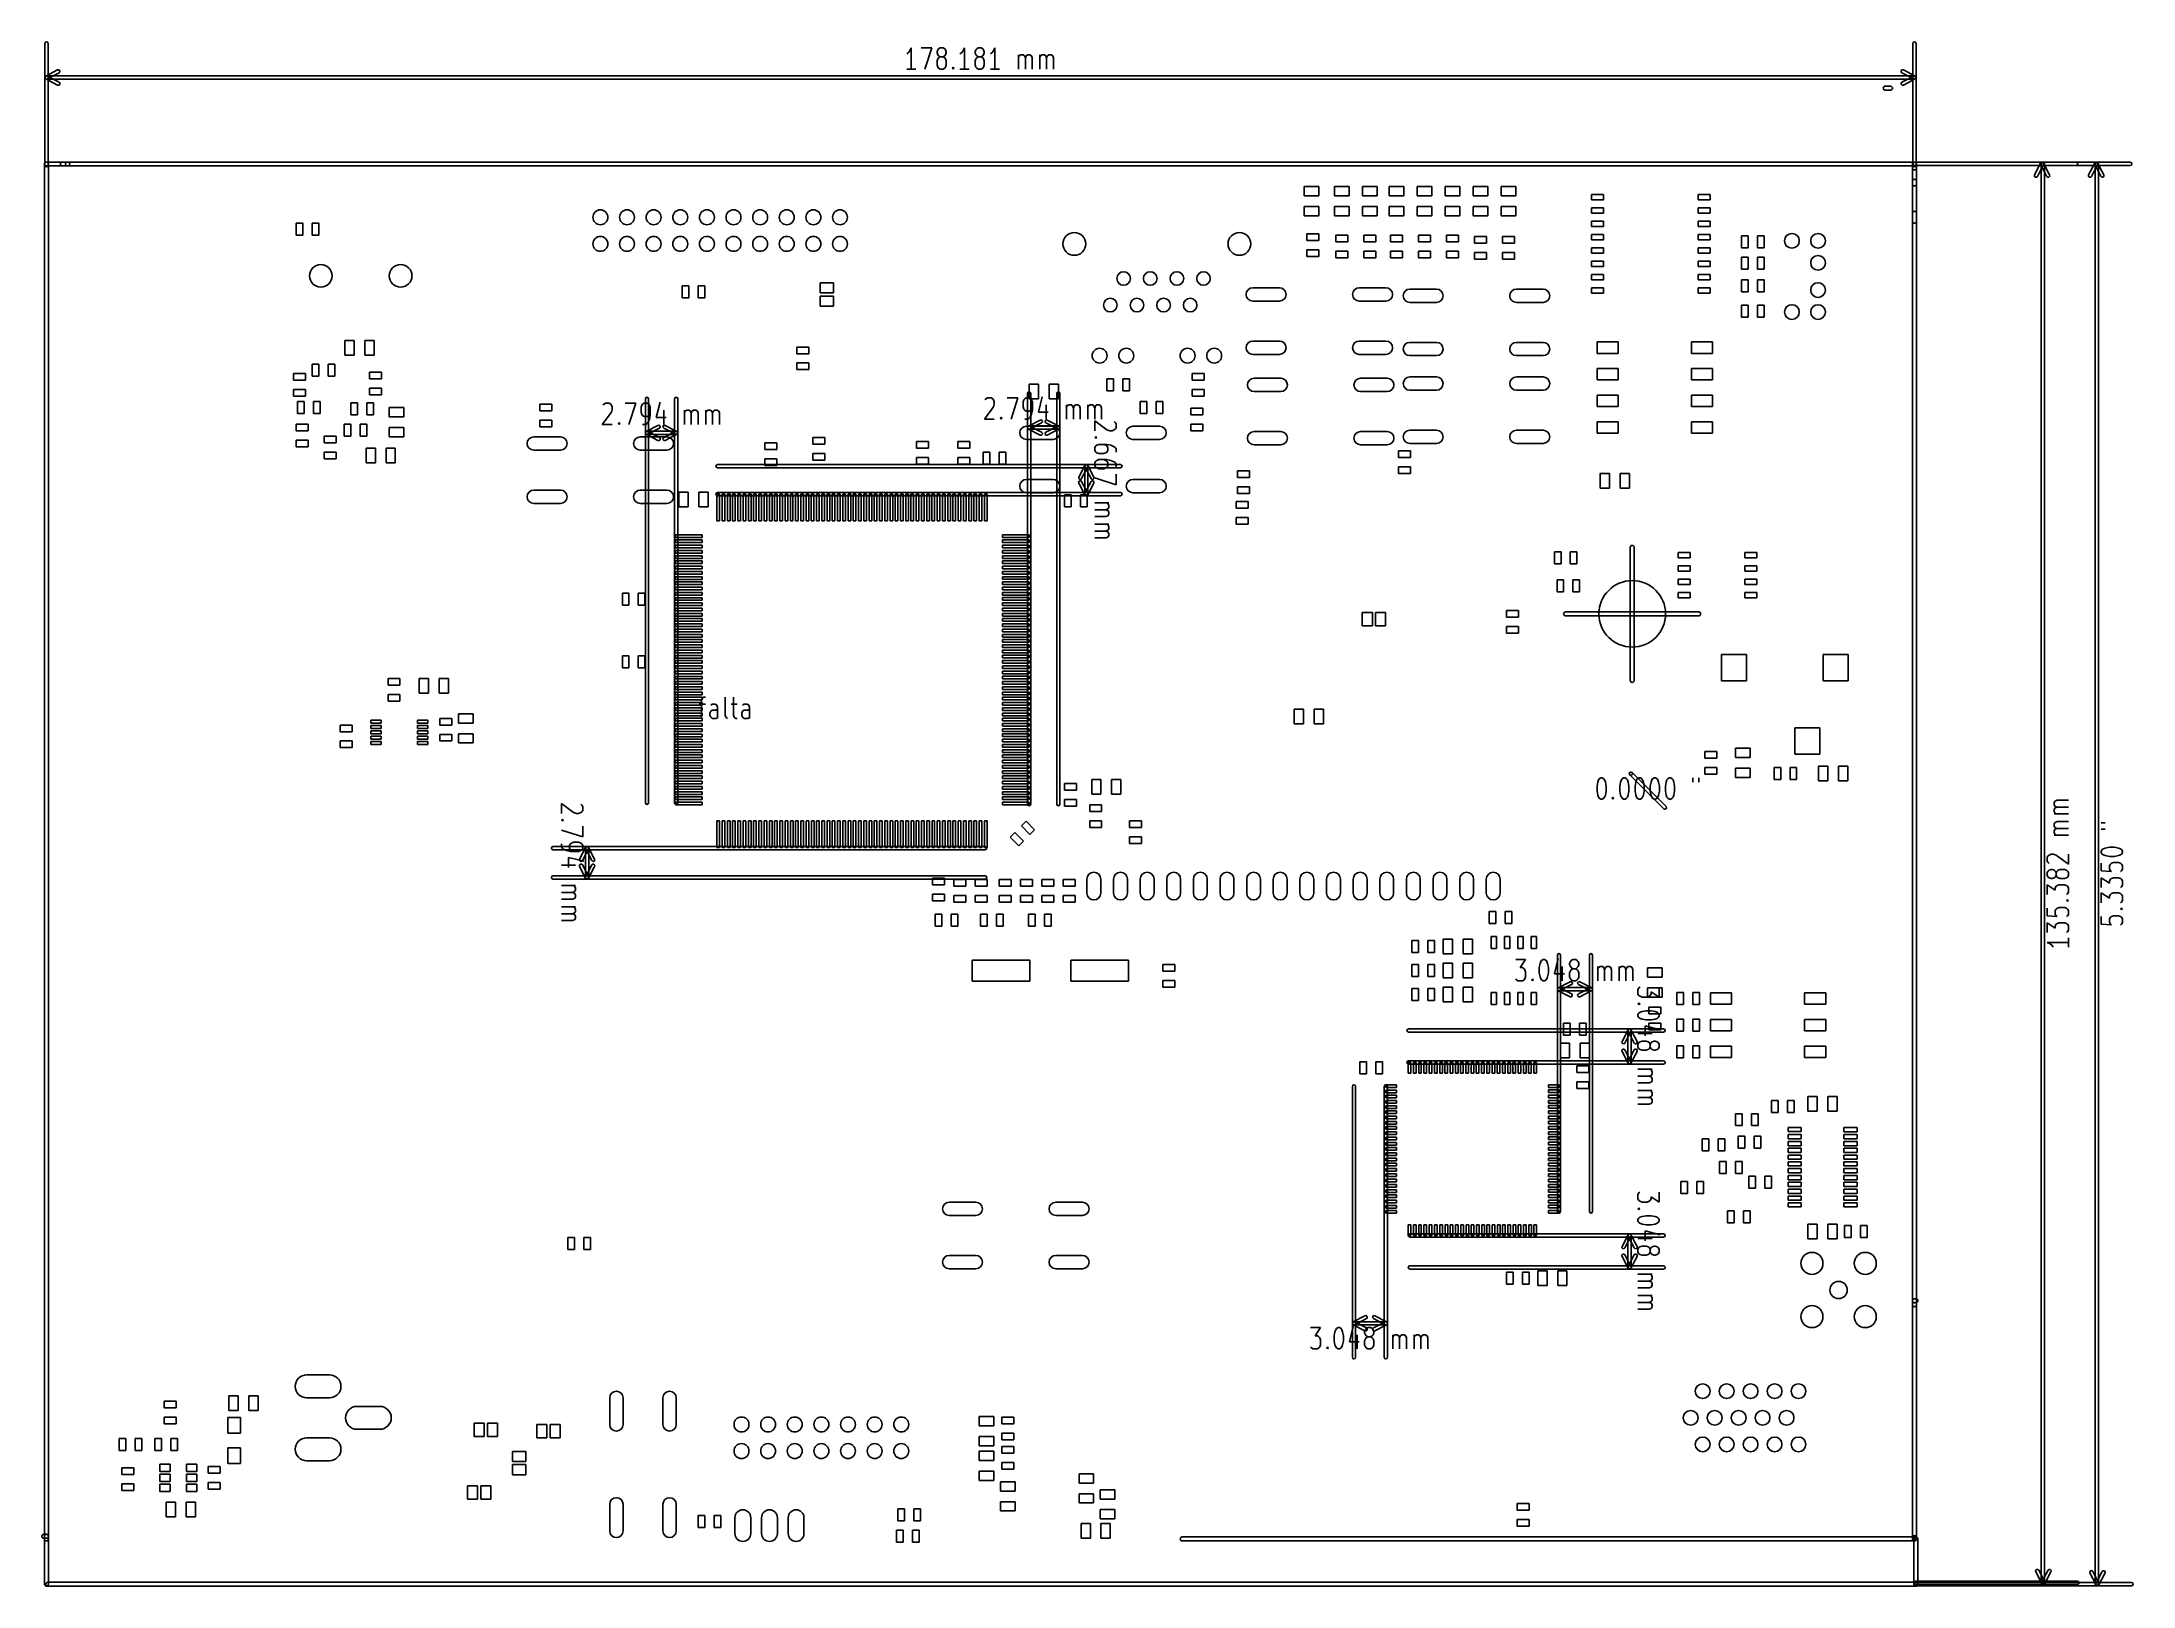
# Model space of a CAD drawing. Extents: x -29274 to 69862, y 24345 to 162744.
# Drawn here: x -8675 to 69862, y 24345 to 82360 of the extents above; entities outside this region: 4.
import ezdxf

# ---------------------------------------------------------------- set-up
doc = ezdxf.new("R2010")
doc.units = 0
doc.layers.add('BLACK', color=1, linetype='CONTINUOUS')

msp = doc.modelspace()

# ---------------------------------------------------------------- linework, layer by layer
at = {"layer": 'BLACK'}
for p, q in [((-29253, 162616), (-29154, 162517)), ((-29146, 162723), (-29047, 162624)), ((-8560, 77720), (-8560, 82300)), ((-8440, 77720), (-8440, 82300)), ((23862, 81946), (23805, 81908)), ((23920, 82022), (23862, 81946)), ((23977, 82136), (23920, 82022)), ((23977, 81336), (23977, 82136)), ((24348, 82136), (24748, 82136)), ((24748, 82136), (24491, 81336)), ((24947, 81984), (24976, 82060)), ((24947, 81946), (24947, 81984)), ((24976, 81870), (24947, 81946)), ((24976, 81717), (24947, 81641)), ((24976, 82060), (25004, 82098)), ((25004, 81831), (24976, 81870)), ((25004, 81755), (24976, 81717)), ((25004, 82098), (25062, 82136)), ((25062, 81793), (25004, 81831)), ((25062, 81793), (25004, 81755)), ((25062, 82136), (25176, 82136)), ((25176, 81793), (25062, 81793)), ((25176, 82136), (25233, 82098)), ((25233, 81831), (25176, 81793)), ((25233, 81755), (25176, 81793)), ((25233, 82098), (25262, 82060)), ((25262, 81870), (25233, 81831)), ((25262, 81717), (25233, 81755)), ((25262, 82060), (25290, 81984)), ((25290, 81946), (25262, 81870)), ((25290, 81641), (25262, 81717)), ((25290, 81984), (25290, 81946)), ((25861, 81946), (25804, 81908)), ((25919, 82022), (25861, 81946)), ((25976, 82136), (25919, 82022)), ((25976, 81336), (25976, 82136)), ((26375, 81984), (26404, 82060)), ((26375, 81946), (26375, 81984)), ((26404, 81870), (26375, 81946)), ((26404, 81717), (26375, 81641)), ((26404, 82060), (26432, 82098)), ((26432, 81831), (26404, 81870)), ((26432, 81755), (26404, 81717)), ((26432, 82098), (26490, 82136)), ((26490, 81793), (26432, 81831)), ((26490, 81793), (26432, 81755)), ((26490, 82136), (26604, 82136)), ((26604, 81793), (26490, 81793)), ((26604, 82136), (26661, 82098)), ((26661, 81831), (26604, 81793)), ((26661, 81755), (26604, 81793)), ((26661, 82098), (26690, 82060)), ((26690, 81870), (26661, 81831)), ((26690, 81717), (26661, 81755)), ((26690, 82060), (26718, 81984)), ((26718, 81946), (26690, 81870)), ((26718, 81641), (26690, 81717)), ((26718, 81984), (26718, 81946)), ((27003, 81946), (26946, 81908)), ((27061, 82022), (27003, 81946)), ((27118, 82136), (27061, 82022)), ((27118, 81336), (27118, 82136)), ((28003, 81336), (28003, 81870)), ((28003, 81793), (28031, 81831)), ((28031, 81831), (28089, 81870)), ((28089, 81870), (28174, 81870)), ((28174, 81870), (28231, 81831)), ((28231, 81831), (28260, 81755)), ((28260, 81755), (28289, 81831)), ((28260, 81755), (28260, 81336)), ((28289, 81831), (28346, 81870)), ((28346, 81870), (28431, 81870)), ((28431, 81870), (28489, 81831)), ((28489, 81831), (28517, 81755)), ((28517, 81755), (28517, 81336)), ((28803, 81336), (28803, 81870)), ((28803, 81793), (28831, 81831)), ((28831, 81831), (28889, 81870)), ((28889, 81870), (28974, 81870)), ((28974, 81870), (29031, 81831)), ((29031, 81831), (29060, 81755)), ((29060, 81755), (29089, 81831)), ((29060, 81755), (29060, 81336)), ((29089, 81831), (29146, 81870)), ((29146, 81870), (29231, 81870)), ((29231, 81870), (29289, 81831)), ((29289, 81831), (29317, 81755)), ((29317, 81755), (29317, 81336)), ((61590, 77720), (61590, 82300)), ((61710, 77720), (61710, 82300)), ((-8527, 81074), (-8085, 81303)), ((-8527, 80966), (-8085, 80737)), ((-8500, 81080), (61650, 81080)), ((-8500, 80960), (61650, 80960)), ((-8471, 80967), (-8029, 81196)), ((-8471, 81073), (-8029, 80844)), ((24148, 81336), (23805, 81336)), ((24947, 81641), (24947, 81489)), ((24947, 81489), (24976, 81412)), ((24976, 81412), (25004, 81374)), ((25004, 81374), (25062, 81336)), ((25062, 81336), (25176, 81336)), ((25176, 81336), (25233, 81374)), ((25233, 81374), (25262, 81412)), ((25262, 81412), (25290, 81489)), ((25290, 81489), (25290, 81641)), ((25518, 81374), (25547, 81412)), ((25547, 81336), (25518, 81374)), ((25547, 81412), (25575, 81374)), ((25547, 81412), (25547, 81336)), ((25575, 81374), (25547, 81336)), ((26147, 81336), (25804, 81336)), ((26375, 81641), (26375, 81489)), ((26375, 81489), (26404, 81412)), ((26404, 81412), (26432, 81374)), ((26432, 81374), (26490, 81336)), ((26490, 81336), (26604, 81336)), ((26604, 81336), (26661, 81374)), ((26661, 81374), (26690, 81412)), ((26690, 81412), (26718, 81489)), ((26718, 81489), (26718, 81641)), ((27289, 81336), (26946, 81336)), ((61621, 80967), (61179, 81197)), ((61621, 81073), (61179, 80843)), ((61677, 81073), (61235, 81303)), ((61677, 80967), (61235, 80737)), ((60550, 80695), (60750, 80695)), ((60550, 80545), (60750, 80545)), ((-8575, 26120), (-8575, 77770)), ((-8500, 77845), (-7700, 77845)), ((-8500, 77845), (-7850, 77845)), ((-8425, 26120), (-8425, 77770)), ((-7900, 77845), (61650, 77845)), ((61575, 77620), (61575, 77770)), ((61650, 77834), (69752, 77834)), ((61650, 77833), (67720, 77833)), ((61725, 77620), (61725, 77770)), ((66387, 77802), (66158, 77360)), ((66406, 24474), (66406, 77774)), ((66494, 77801), (66725, 77360)), ((66526, 24474), (66526, 77774)), ((68419, 77804), (68190, 77362)), ((68438, 24426), (68438, 77776)), ((68526, 77803), (68757, 77362)), ((68558, 24426), (68558, 77776)), ((-8500, 77695), (-7700, 77695)), ((-8500, 77695), (-7850, 77695)), ((-7900, 77695), (61650, 77695)), ((61575, 77020), (61575, 77620)), ((61575, 75620), (61575, 77120)), ((61650, 77714), (69752, 77714)), ((61650, 77713), (67720, 77713)), ((61725, 77020), (61725, 77620)), ((61725, 75620), (61725, 77120)), ((66494, 77746), (66265, 77304)), ((66387, 77746), (66618, 77305)), ((68526, 77748), (68297, 77306)), ((68419, 77748), (68650, 77307)), ((39275, 76920), (38725, 76920)), ((38725, 76920), (38725, 76570)), ((38725, 76570), (39275, 76570)), ((39275, 76570), (39275, 76920)), ((40425, 76920), (39875, 76920)), ((39875, 76920), (39875, 76570)), ((39875, 76570), (40425, 76570)), ((40425, 76570), (40425, 76920)), ((41475, 76920), (40925, 76920)), ((40925, 76920), (40925, 76570)), ((40925, 76570), (41475, 76570)), ((41475, 76570), (41475, 76920)), ((42475, 76920), (41925, 76920)), ((41925, 76920), (41925, 76570)), ((41925, 76570), (42475, 76570)), ((42475, 76570), (42475, 76920)), ((43525, 76920), (42975, 76920)), ((42975, 76920), (42975, 76570)), ((42975, 76570), (43525, 76570)), ((43525, 76570), (43525, 76920)), ((44575, 76920), (44025, 76920)), ((44025, 76920), (44025, 76570)), ((44025, 76570), (44575, 76570)), ((44575, 76570), (44575, 76920)), ((45625, 76920), (45075, 76920)), ((45075, 76920), (45075, 76570)), ((45075, 76570), (45625, 76570)), ((45625, 76570), (45625, 76920)), ((46675, 76920), (46125, 76920)), ((46125, 76920), (46125, 76570)), ((46125, 76570), (46675, 76570)), ((46675, 76570), (46675, 76920)), ((49975, 76620), (49525, 76620)), ((49525, 76620), (49525, 76420)), ((49525, 76420), (49975, 76420)), ((49975, 76420), (49975, 76620)), ((53975, 76620), (53525, 76620)), ((53525, 76620), (53525, 76420)), ((53525, 76420), (53975, 76420)), ((53975, 76420), (53975, 76620)), ((875, 75545), (875, 75095)), ((1125, 75545), (875, 75545)), ((1125, 75095), (1125, 75545)), ((1475, 75545), (1475, 75095)), ((1725, 75545), (1475, 75545)), ((1725, 75095), (1725, 75545)), ((39275, 76170), (38725, 76170)), ((38725, 76170), (38725, 75820)), ((38725, 75820), (39275, 75820)), ((39275, 75820), (39275, 76170)), ((40425, 76170), (39875, 76170)), ((39875, 76170), (39875, 75820)), ((39875, 75820), (40425, 75820)), ((40425, 75820), (40425, 76170)), ((41475, 76170), (40925, 76170)), ((40925, 76170), (40925, 75820)), ((40925, 75820), (41475, 75820)), ((41475, 75820), (41475, 76170)), ((42475, 76170), (41925, 76170)), ((41925, 76170), (41925, 75820)), ((41925, 75820), (42475, 75820)), ((42475, 75820), (42475, 76170)), ((43525, 76170), (42975, 76170)), ((42975, 76170), (42975, 75820)), ((42975, 75820), (43525, 75820)), ((43525, 75820), (43525, 76170)), ((44575, 76170), (44025, 76170)), ((44025, 76170), (44025, 75820)), ((44025, 75820), (44575, 75820)), ((44575, 75820), (44575, 76170)), ((45625, 76170), (45075, 76170)), ((45075, 76170), (45075, 75820)), ((45075, 75820), (45625, 75820)), ((45625, 75820), (45625, 76170)), ((46675, 76170), (46125, 76170)), ((46125, 76170), (46125, 75820)), ((46125, 75820), (46675, 75820)), ((46675, 75820), (46675, 76170)), ((49975, 76120), (49525, 76120)), ((49525, 76120), (49525, 75920)), ((49525, 75920), (49975, 75920)), ((49975, 75620), (49525, 75620)), ((49525, 75620), (49525, 75420)), ((49525, 75420), (49975, 75420)), ((49975, 75920), (49975, 76120)), ((49975, 75420), (49975, 75620)), ((53975, 76120), (53525, 76120)), ((53525, 76120), (53525, 75920)), ((53525, 75920), (53975, 75920)), ((53975, 75620), (53525, 75620)), ((53525, 75620), (53525, 75420)), ((53525, 75420), (53975, 75420)), ((53975, 75920), (53975, 76120)), ((53975, 75420), (53975, 75620)), ((61575, 34920), (61575, 75920)), ((61725, 34920), (61725, 75920)), ((875, 75095), (1125, 75095)), ((1475, 75095), (1725, 75095)), ((39275, 75145), (38825, 75145)), ((38825, 75145), (38825, 74895)), ((38825, 74895), (39275, 74895)), ((39275, 74895), (39275, 75145)), ((40375, 75095), (39925, 75095)), ((39925, 75095), (39925, 74845)), ((39925, 74845), (40375, 74845)), ((40375, 74845), (40375, 75095)), ((41425, 75095), (40975, 75095)), ((40975, 75095), (40975, 74845)), ((40975, 74845), (41425, 74845)), ((41425, 74845), (41425, 75095)), ((42425, 75095), (41975, 75095)), ((41975, 75095), (41975, 74845)), ((41975, 74845), (42425, 74845)), ((42425, 74845), (42425, 75095)), ((43475, 75095), (43025, 75095)), ((43025, 75095), (43025, 74845)), ((43025, 74845), (43475, 74845)), ((43475, 74845), (43475, 75095)), ((44525, 75095), (44075, 75095)), ((44075, 75095), (44075, 74845)), ((44075, 74845), (44525, 74845)), ((44525, 74845), (44525, 75095)), ((45575, 75045), (45125, 75045)), ((45125, 75045), (45125, 74795)), ((45125, 74795), (45575, 74795)), ((45575, 74795), (45575, 75045)), ((46625, 75045), (46175, 75045)), ((46175, 75045), (46175, 74795)), ((46175, 74795), (46625, 74795)), ((46625, 74795), (46625, 75045)), ((49975, 75120), (49525, 75120)), ((49525, 75120), (49525, 74920)), ((49525, 74920), (49975, 74920)), ((49975, 74620), (49525, 74620)), ((49525, 74620), (49525, 74420)), ((49975, 74920), (49975, 75120)), ((49975, 74420), (49975, 74620)), ((53975, 75120), (53525, 75120)), ((53525, 75120), (53525, 74920)), ((53525, 74920), (53975, 74920)), ((53975, 74620), (53525, 74620)), ((53525, 74620), (53525, 74420)), ((53975, 74920), (53975, 75120)), ((53975, 74420), (53975, 74620)), ((55150, 75070), (55150, 74620)), ((55400, 75070), (55150, 75070)), ((55150, 74620), (55400, 74620)), ((55400, 74620), (55400, 75070)), ((55750, 75070), (55750, 74620)), ((56000, 75070), (55750, 75070)), ((55750, 74620), (56000, 74620)), ((56000, 74620), (56000, 75070)), ((39275, 74545), (38825, 74545)), ((38825, 74545), (38825, 74295)), ((38825, 74295), (39275, 74295)), ((39275, 74295), (39275, 74545)), ((40375, 74495), (39925, 74495)), ((39925, 74495), (39925, 74245)), ((39925, 74245), (40375, 74245)), ((40375, 74245), (40375, 74495)), ((41425, 74495), (40975, 74495)), ((40975, 74495), (40975, 74245)), ((40975, 74245), (41425, 74245)), ((41425, 74245), (41425, 74495)), ((42425, 74495), (41975, 74495)), ((41975, 74495), (41975, 74245)), ((41975, 74245), (42425, 74245)), ((42425, 74245), (42425, 74495)), ((43475, 74495), (43025, 74495)), ((43025, 74495), (43025, 74245)), ((43025, 74245), (43475, 74245)), ((43475, 74245), (43475, 74495)), ((44525, 74495), (44075, 74495)), ((44075, 74495), (44075, 74245)), ((44075, 74245), (44525, 74245)), ((44525, 74245), (44525, 74495)), ((45575, 74445), (45125, 74445)), ((45125, 74445), (45125, 74195)), ((45125, 74195), (45575, 74195)), ((45575, 74195), (45575, 74445)), ((46625, 74445), (46175, 74445)), ((46175, 74445), (46175, 74195)), ((46175, 74195), (46625, 74195)), ((46625, 74195), (46625, 74445)), ((49525, 74420), (49975, 74420)), ((49975, 74120), (49525, 74120)), ((49525, 74120), (49525, 73920)), ((49525, 73920), (49975, 73920)), ((49975, 73920), (49975, 74120)), ((53525, 74420), (53975, 74420)), ((53975, 74120), (53525, 74120)), ((53525, 74120), (53525, 73920)), ((53525, 73920), (53975, 73920)), ((53975, 73920), (53975, 74120)), ((55150, 74270), (55150, 73820)), ((55400, 74270), (55150, 74270)), ((55400, 73820), (55400, 74270)), ((55750, 74270), (55750, 73820)), ((56000, 74270), (55750, 74270)), ((56000, 73820), (56000, 74270)), ((15625, 73195), (15375, 73195)), ((15375, 73195), (15375, 72745)), ((15625, 72745), (15625, 73195)), ((16225, 73195), (15975, 73195)), ((15975, 73195), (15975, 72745)), ((16225, 72745), (16225, 73195)), ((20550, 73310), (20550, 72930)), ((21050, 73310), (20550, 73310)), ((21050, 72930), (21050, 73310)), ((36800, 73120), (37800, 73120)), ((40800, 73120), (41800, 73120)), ((43700, 73070), (42700, 73070)), ((47700, 73070), (46700, 73070)), ((49975, 73620), (49525, 73620)), ((49525, 73620), (49525, 73420)), ((49525, 73420), (49975, 73420)), ((49975, 73120), (49525, 73120)), ((49525, 73120), (49525, 72920)), ((49975, 73420), (49975, 73620)), ((49975, 72920), (49975, 73120)), ((53975, 73620), (53525, 73620)), ((53525, 73620), (53525, 73420)), ((53525, 73420), (53975, 73420)), ((53975, 73120), (53525, 73120)), ((53525, 73120), (53525, 72920)), ((53975, 73420), (53975, 73620)), ((53975, 72920), (53975, 73120)), ((55150, 73820), (55400, 73820)), ((55150, 73420), (55150, 72970)), ((55400, 73420), (55150, 73420)), ((55400, 72970), (55400, 73420)), ((55750, 73820), (56000, 73820)), ((55750, 73420), (55750, 72970)), ((56000, 73420), (55750, 73420)), ((56000, 72970), (56000, 73420)), ((15375, 72745), (15625, 72745)), ((15975, 72745), (16225, 72745)), ((20550, 72930), (21050, 72930)), ((20550, 72810), (20550, 72430)), ((21050, 72810), (20550, 72810)), ((20550, 72430), (21050, 72430)), ((21050, 72430), (21050, 72810)), ((36800, 72620), (37800, 72620)), ((40800, 72620), (41800, 72620)), ((43700, 72570), (42700, 72570)), ((47700, 72570), (46700, 72570)), ((49525, 72920), (49975, 72920)), ((53525, 72920), (53975, 72920)), ((55150, 72970), (55400, 72970)), ((55150, 72470), (55150, 72020)), ((55400, 72470), (55150, 72470)), ((55400, 72020), (55400, 72470)), ((55750, 72970), (56000, 72970)), ((55750, 72470), (55750, 72020)), ((56000, 72470), (55750, 72470)), ((56000, 72020), (56000, 72470)), ((55150, 72020), (55400, 72020)), ((55750, 72020), (56000, 72020)), ((2700, 71145), (2700, 70595)), ((3050, 71145), (2700, 71145)), ((3050, 70595), (3050, 71145)), ((3450, 71145), (3450, 70595)), ((3800, 71145), (3450, 71145)), ((3800, 70595), (3800, 71145)), ((20125, 70895), (19675, 70895)), ((19675, 70895), (19675, 70645)), ((20125, 70645), (20125, 70895)), ((36800, 71120), (37800, 71120)), ((40800, 71120), (41800, 71120)), ((43700, 71070), (42700, 71070)), ((47700, 71070), (46700, 71070)), ((50525, 71084), (49735, 71084)), ((49735, 71084), (49735, 70656)), ((50525, 70656), (50525, 71084)), ((54065, 71084), (53275, 71084)), ((53275, 71084), (53275, 70656)), ((54065, 70656), (54065, 71084)), ((1475, 70245), (1475, 69795)), ((1725, 70245), (1475, 70245)), ((1725, 69795), (1725, 70245)), ((2075, 70245), (2075, 69795)), ((2325, 70245), (2075, 70245)), ((2325, 69795), (2325, 70245)), ((2700, 70595), (3050, 70595)), ((3450, 70595), (3800, 70595)), ((4075, 69945), (3625, 69945)), ((3625, 69945), (3625, 69695)), ((4075, 69695), (4075, 69945)), ((19675, 70645), (20125, 70645)), ((20125, 70295), (19675, 70295)), ((19675, 70295), (19675, 70045)), ((19675, 70045), (20125, 70045)), ((20125, 70045), (20125, 70295)), ((36800, 70620), (37800, 70620)), ((40800, 70620), (41800, 70620)), ((43700, 70570), (42700, 70570)), ((47700, 70570), (46700, 70570)), ((49735, 70656), (50525, 70656)), ((50525, 70084), (49735, 70084)), ((49735, 70084), (49735, 69656)), ((50525, 69656), (50525, 70084)), ((53275, 70656), (54065, 70656)), ((54065, 70084), (53275, 70084)), ((53275, 70084), (53275, 69656)), ((54065, 69656), (54065, 70084)), ((1225, 69895), (775, 69895)), ((775, 69895), (775, 69645)), ((775, 69645), (1225, 69645)), ((1225, 69295), (775, 69295)), ((775, 69295), (775, 69045)), ((1225, 69645), (1225, 69895)), ((1225, 69045), (1225, 69295)), ((1475, 69795), (1725, 69795)), ((2075, 69795), (2325, 69795)), ((3625, 69695), (4075, 69695)), ((4075, 69345), (3625, 69345)), ((3625, 69345), (3625, 69095)), ((4075, 69095), (4075, 69345)), ((28340, 53721), (28340, 69149)), ((28400, 69495), (28400, 68945)), ((28750, 69495), (28400, 69495)), ((28460, 53721), (28460, 69149)), ((28750, 68945), (28750, 69495)), ((29150, 69495), (29150, 68945)), ((29500, 69495), (29150, 69495)), ((29440, 53721), (29440, 69149)), ((29500, 68945), (29500, 69495)), ((29560, 53721), (29560, 69149)), ((31575, 69695), (31325, 69695)), ((31325, 69695), (31325, 69245)), ((31325, 69245), (31575, 69245)), ((31575, 69245), (31575, 69695)), ((32175, 69695), (31925, 69695)), ((31925, 69695), (31925, 69245)), ((31925, 69245), (32175, 69245)), ((32175, 69245), (32175, 69695)), ((34975, 69895), (34525, 69895)), ((34525, 69895), (34525, 69645)), ((34525, 69645), (34975, 69645)), ((34975, 69295), (34525, 69295)), ((34525, 69295), (34525, 69045)), ((34975, 69645), (34975, 69895)), ((34975, 69045), (34975, 69295)), ((36850, 69720), (37850, 69720)), ((36850, 69220), (37850, 69220)), ((40850, 69720), (41850, 69720)), ((40850, 69220), (41850, 69220)), ((43700, 69770), (42700, 69770)), ((43700, 69270), (42700, 69270)), ((47700, 69770), (46700, 69770)), ((47700, 69270), (46700, 69270)), ((49735, 69656), (50525, 69656)), ((53275, 69656), (54065, 69656)), ((775, 69045), (1225, 69045)), ((925, 68845), (925, 68395)), ((1175, 68845), (925, 68845)), ((925, 68395), (1175, 68395)), ((1175, 68395), (1175, 68845)), ((1525, 68845), (1525, 68395)), ((1775, 68845), (1525, 68845)), ((1525, 68395), (1775, 68395)), ((1775, 68395), (1775, 68845)), ((3175, 68795), (2925, 68795)), ((2925, 68795), (2925, 68345)), ((2925, 68345), (3175, 68345)), ((3175, 68345), (3175, 68795)), ((3775, 68795), (3525, 68795)), ((3525, 68795), (3525, 68345)), ((3525, 68345), (3775, 68345)), ((3625, 69095), (4075, 69095)), ((3775, 68345), (3775, 68795)), ((4925, 68620), (4375, 68620)), ((4375, 68620), (4375, 68270)), ((4925, 68270), (4925, 68620)), ((10475, 68745), (10025, 68745)), ((10025, 68745), (10025, 68495)), ((10025, 68495), (10475, 68495)), ((10475, 68495), (10475, 68745)), ((12716, 68442), (12373, 67985)), ((12401, 68709), (12430, 68747)), ((12430, 68747), (12487, 68785)), ((12487, 68785), (12630, 68785)), ((12630, 68785), (12687, 68747)), ((12687, 68747), (12716, 68709)), ((12716, 68709), (12744, 68633)), ((12744, 68557), (12716, 68442)), ((12744, 68633), (12744, 68557)), ((13230, 68785), (13630, 68785)), ((13630, 68785), (13373, 67985)), ((13858, 68709), (13829, 68633)), ((13829, 68633), (13829, 68442)), ((13829, 68442), (13858, 68366)), ((13886, 68747), (13858, 68709)), ((13858, 68366), (13886, 68328)), ((13944, 68785), (13886, 68747)), ((13886, 68328), (13944, 68290)), ((14058, 68785), (13944, 68785)), ((13990, 53771), (13990, 68949)), ((14115, 68747), (14058, 68785)), ((14058, 68290), (14115, 68328)), ((14110, 53771), (14110, 68949)), ((14144, 68709), (14115, 68747)), ((14115, 68328), (14144, 68366)), ((14172, 68633), (14144, 68709)), ((14144, 68366), (14172, 68442)), ((14144, 68176), (14172, 68328)), ((14172, 68328), (14172, 68633)), ((14543, 68823), (14400, 68252)), ((14686, 68519), (14686, 67985)), ((15090, 53771), (15090, 68949)), ((15210, 53771), (15210, 68949)), ((15457, 67985), (15457, 68519)), ((15457, 68442), (15485, 68480)), ((15485, 68480), (15543, 68519)), ((15543, 68519), (15628, 68519)), ((15628, 68519), (15685, 68480)), ((15685, 68480), (15714, 68404)), ((15714, 68404), (15743, 68480)), ((15714, 68404), (15714, 67985)), ((15743, 68480), (15800, 68519)), ((15800, 68519), (15885, 68519)), ((15885, 68519), (15943, 68480)), ((15943, 68480), (15971, 68404)), ((15971, 68404), (15971, 67985)), ((16257, 67985), (16257, 68519)), ((16257, 68442), (16285, 68480)), ((16285, 68480), (16343, 68519)), ((16343, 68519), (16428, 68519)), ((16428, 68519), (16485, 68480)), ((16485, 68480), (16514, 68404)), ((16514, 68404), (16543, 68480)), ((16514, 68404), (16514, 67985)), ((16543, 68480), (16600, 68519)), ((16600, 68519), (16685, 68519)), ((16685, 68519), (16743, 68480)), ((16743, 68480), (16771, 68404)), ((16771, 68404), (16771, 67985)), ((27066, 68642), (26723, 68185)), ((26751, 68909), (26780, 68947)), ((26780, 68947), (26837, 68985)), ((26837, 68985), (26980, 68985)), ((26980, 68985), (27037, 68947)), ((27037, 68947), (27066, 68909)), ((27066, 68909), (27094, 68833)), ((27094, 68757), (27066, 68642)), ((27094, 68833), (27094, 68757)), ((27580, 68985), (27980, 68985)), ((27980, 68985), (27723, 68185)), ((28208, 68909), (28179, 68833)), ((28179, 68833), (28179, 68642)), ((28179, 68642), (28208, 68566)), ((28236, 68947), (28208, 68909)), ((28208, 68566), (28236, 68528)), ((28294, 68985), (28236, 68947)), ((28236, 68528), (28294, 68490)), ((28408, 68985), (28294, 68985)), ((28294, 68490), (28408, 68490)), ((28400, 68945), (28750, 68945)), ((28465, 68947), (28408, 68985)), ((28408, 68490), (28465, 68528)), ((28436, 68261), (28494, 68376)), ((28494, 68909), (28465, 68947)), ((28465, 68528), (28494, 68566)), ((28522, 68833), (28494, 68909)), ((28494, 68566), (28522, 68642)), ((28494, 68376), (28522, 68528)), ((28522, 68528), (28522, 68833)), ((28893, 69023), (28750, 68452)), ((28750, 68452), (29122, 68452)), ((29036, 68719), (29036, 68185)), ((29150, 68945), (29500, 68945)), ((29807, 68185), (29807, 68719)), ((29807, 68642), (29835, 68680)), ((29835, 68680), (29893, 68719)), ((29893, 68719), (29978, 68719)), ((29978, 68719), (30035, 68680)), ((30035, 68680), (30064, 68604)), ((30064, 68604), (30093, 68680)), ((30064, 68604), (30064, 68185)), ((30093, 68680), (30150, 68719)), ((30150, 68719), (30235, 68719)), ((30235, 68719), (30293, 68680)), ((30293, 68680), (30321, 68604)), ((30321, 68604), (30321, 68185)), ((30607, 68185), (30607, 68719)), ((30607, 68642), (30635, 68680)), ((30635, 68680), (30693, 68719)), ((30693, 68719), (30778, 68719)), ((30778, 68719), (30835, 68680)), ((30835, 68680), (30864, 68604)), ((30864, 68604), (30893, 68680)), ((30864, 68604), (30864, 68185)), ((30893, 68680), (30950, 68719)), ((30950, 68719), (31035, 68719)), ((31035, 68719), (31093, 68680)), ((31093, 68680), (31121, 68604)), ((31121, 68604), (31121, 68185)), ((32825, 68845), (32575, 68845)), ((32575, 68845), (32575, 68395)), ((32575, 68395), (32825, 68395)), ((32825, 68395), (32825, 68845)), ((33425, 68845), (33175, 68845)), ((33175, 68845), (33175, 68395)), ((33175, 68395), (33425, 68395)), ((33425, 68395), (33425, 68845)), ((34925, 68595), (34475, 68595)), ((34475, 68595), (34475, 68345)), ((34475, 68345), (34925, 68345)), ((34525, 69045), (34975, 69045)), ((34925, 68345), (34925, 68595)), ((50525, 69084), (49735, 69084)), ((49735, 69084), (49735, 68656)), ((49735, 68656), (50525, 68656)), ((50525, 68656), (50525, 69084)), ((54065, 69084), (53275, 69084)), ((53275, 69084), (53275, 68656)), ((53275, 68656), (54065, 68656)), ((54065, 68656), (54065, 69084)), ((1325, 67995), (875, 67995)), ((875, 67995), (875, 67745)), ((875, 67745), (1325, 67745)), ((1325, 67745), (1325, 67995)), ((2375, 67545), (1925, 67545)), ((1925, 67545), (1925, 67295)), ((2375, 67295), (2375, 67545)), ((2925, 67995), (2675, 67995)), ((2675, 67995), (2675, 67545)), ((2675, 67545), (2925, 67545)), ((2925, 67545), (2925, 67995)), ((3525, 67995), (3275, 67995)), ((3275, 67995), (3275, 67545)), ((3275, 67545), (3525, 67545)), ((3525, 67545), (3525, 67995)), ((4375, 68270), (4925, 68270)), ((4925, 67870), (4375, 67870)), ((4375, 67870), (4375, 67520)), ((4925, 67520), (4925, 67870)), ((10475, 68145), (10025, 68145)), ((10025, 68145), (10025, 67895)), ((10025, 67895), (10475, 67895)), ((10475, 67895), (10475, 68145)), ((12373, 67985), (12744, 67985)), ((12972, 68023), (13001, 68061)), ((13001, 67985), (12972, 68023)), ((13001, 68061), (13029, 68023)), ((13001, 68061), (13001, 67985)), ((13029, 68023), (13001, 67985)), ((13886, 67985), (14001, 67985)), ((13944, 68290), (14058, 68290)), ((14001, 67985), (14058, 68023)), ((14022, 67723), (14464, 67952)), ((14022, 67615), (14464, 67386)), ((14050, 67729), (15150, 67729)), ((14050, 67609), (15150, 67609)), ((14058, 68023), (14086, 68061)), ((14078, 67616), (14520, 67845)), ((14078, 67722), (14520, 67493)), ((14086, 68061), (14144, 68176)), ((14400, 68252), (14772, 68252)), ((15121, 67616), (14679, 67846)), ((15121, 67722), (14679, 67492)), ((15177, 67722), (14735, 67952)), ((15177, 67616), (14735, 67386)), ((26723, 68185), (27094, 68185)), ((27322, 68223), (27351, 68261)), ((27351, 68185), (27322, 68223)), ((27351, 68261), (27379, 68223)), ((27351, 68261), (27351, 68185)), ((27379, 68223), (27351, 68185)), ((28236, 68185), (28351, 68185)), ((29300, 67920), (28300, 67920)), ((28351, 68185), (28408, 68223)), ((28372, 67923), (28814, 68152)), ((28372, 67815), (28814, 67586)), ((28400, 67929), (29500, 67929)), ((28400, 67809), (29500, 67809)), ((28408, 68223), (28436, 68261)), ((28428, 67816), (28870, 68045)), ((28428, 67922), (28870, 67693)), ((29471, 67816), (29029, 68046)), ((29471, 67922), (29029, 67692)), ((29527, 67922), (29085, 68152)), ((29527, 67816), (29085, 67586)), ((31323, 67779), (30866, 68122)), ((30866, 68122), (30866, 67751)), ((31438, 67751), (31323, 67779)), ((31514, 67751), (31438, 67751)), ((31590, 67779), (31514, 67751)), ((31590, 68094), (31628, 68065)), ((31628, 67808), (31590, 67779)), ((31628, 68065), (31666, 68008)), ((31666, 67865), (31628, 67808)), ((31666, 68008), (31666, 67865)), ((33300, 67920), (32300, 67920)), ((34925, 67995), (34475, 67995)), ((34475, 67995), (34475, 67745)), ((34475, 67745), (34925, 67745)), ((34925, 67745), (34925, 67995)), ((36850, 67720), (37850, 67720)), ((40850, 67720), (41850, 67720)), ((43700, 67770), (42700, 67770)), ((47700, 67770), (46700, 67770)), ((50525, 68084), (49735, 68084)), ((49735, 68084), (49735, 67656)), ((49735, 67656), (50525, 67656)), ((50525, 67656), (50525, 68084)), ((54065, 68084), (53275, 68084)), ((53275, 68084), (53275, 67656)), ((53275, 67656), (54065, 67656)), ((54065, 67656), (54065, 68084)), ((1325, 67395), (875, 67395)), ((875, 67395), (875, 67145)), ((875, 67145), (1325, 67145)), ((1325, 67145), (1325, 67395)), ((1925, 67295), (2375, 67295)), ((2375, 66945), (1925, 66945)), ((1925, 66945), (1925, 66695)), ((2375, 66695), (2375, 66945)), ((3850, 67095), (3500, 67095)), ((3500, 67095), (3500, 66545)), ((3850, 66545), (3850, 67095)), ((4600, 67095), (4250, 67095)), ((4250, 67095), (4250, 66545)), ((4375, 67520), (4925, 67520)), ((4600, 66545), (4600, 67095)), ((10800, 67520), (9800, 67520)), ((10800, 67020), (9800, 67020)), ((14800, 67520), (13800, 67520)), ((14800, 67020), (13800, 67020)), ((18925, 67295), (18475, 67295)), ((18475, 67295), (18475, 67045)), ((18475, 67045), (18925, 67045)), ((18925, 67045), (18925, 67295)), ((20725, 67495), (20275, 67495)), ((20275, 67495), (20275, 67245)), ((20275, 67245), (20725, 67245)), ((20725, 66895), (20275, 66895)), ((20275, 66895), (20275, 66645)), ((20725, 67245), (20725, 67495)), ((20725, 66645), (20725, 66895)), ((24625, 67345), (24175, 67345)), ((24175, 67345), (24175, 67095)), ((24175, 67095), (24625, 67095)), ((24625, 67095), (24625, 67345)), ((26175, 67345), (25725, 67345)), ((25725, 67345), (25725, 67095)), ((25725, 67095), (26175, 67095)), ((26175, 67095), (26175, 67345)), ((26675, 66945), (26675, 66495)), ((26925, 66945), (26675, 66945)), ((26925, 66495), (26925, 66945)), ((27275, 66945), (27275, 66495)), ((27525, 66945), (27275, 66945)), ((27525, 66495), (27525, 66945)), ((29300, 67420), (28300, 67420)), ((30866, 67494), (30904, 67523)), ((30904, 67466), (30866, 67494)), ((30942, 67494), (30866, 67494)), ((30904, 67180), (30866, 67122)), ((30866, 67122), (30866, 67008)), ((30866, 67008), (30904, 66951)), ((30904, 67523), (30942, 67494)), ((30942, 67494), (30904, 67466)), ((30942, 67208), (30904, 67180)), ((30904, 66951), (30942, 66922)), ((31019, 67237), (30942, 67208)), ((30942, 66922), (31019, 66894)), ((31323, 67237), (31019, 67237)), ((31019, 66894), (31209, 66894)), ((31285, 67208), (31209, 67237)), ((31209, 66894), (31285, 66922)), ((31323, 67180), (31285, 67208)), ((31285, 66922), (31323, 66951)), ((31476, 67208), (31323, 67237)), ((31361, 67122), (31323, 67180)), ((31323, 66951), (31361, 67008)), ((31361, 67008), (31361, 67122)), ((31590, 67151), (31476, 67208)), ((31628, 67122), (31590, 67151)), ((31666, 67065), (31628, 67122)), ((31666, 66951), (31666, 67065)), ((33300, 67420), (32300, 67420)), ((36850, 67220), (37850, 67220)), ((40850, 67220), (41850, 67220)), ((42725, 66995), (42275, 66995)), ((42275, 66995), (42275, 66745)), ((43700, 67270), (42700, 67270)), ((42725, 66745), (42725, 66995)), ((47700, 67270), (46700, 67270)), ((1925, 66695), (2375, 66695)), ((3500, 66545), (3850, 66545)), ((4250, 66545), (4600, 66545)), ((16700, 66480), (31830, 66480)), ((16700, 66360), (31830, 66360)), ((18925, 66695), (18475, 66695)), ((18475, 66695), (18475, 66445)), ((18475, 66445), (18925, 66445)), ((18925, 66445), (18925, 66695)), ((20275, 66645), (20725, 66645)), ((24625, 66745), (24175, 66745)), ((24175, 66745), (24175, 66495)), ((24175, 66495), (24625, 66495)), ((24625, 66495), (24625, 66745)), ((26175, 66745), (25725, 66745)), ((25725, 66745), (25725, 66495)), ((25725, 66495), (26175, 66495)), ((26175, 66495), (26175, 66745)), ((26675, 66495), (26925, 66495)), ((27275, 66495), (27525, 66495)), ((30496, 66448), (30267, 66006)), ((30603, 66392), (30374, 65950)), ((30490, 65370), (30490, 66420)), ((30497, 66392), (30727, 65950)), ((30603, 66448), (30833, 66006)), ((30610, 65370), (30610, 66420)), ((30904, 66609), (30866, 66551)), ((30866, 66551), (30866, 66437)), ((30866, 66437), (30904, 66380)), ((31666, 65723), (30866, 65980)), ((30942, 66637), (30904, 66609)), ((30904, 66380), (30942, 66351)), ((31019, 66666), (30942, 66637)), ((30942, 66351), (31019, 66323)), ((31323, 66666), (31019, 66666)), ((31019, 66323), (31209, 66323)), ((31285, 66637), (31209, 66666)), ((31209, 66323), (31285, 66351)), ((31323, 66609), (31285, 66637)), ((31285, 66351), (31323, 66380)), ((31476, 66637), (31323, 66666)), ((31361, 66551), (31323, 66609)), ((31323, 66380), (31361, 66437)), ((31361, 66437), (31361, 66551)), ((31590, 66580), (31476, 66637)), ((31628, 66551), (31590, 66580)), ((31666, 66494), (31628, 66551)), ((31666, 66380), (31666, 66494)), ((31666, 66123), (31666, 65723)), ((36675, 66245), (36225, 66245)), ((36225, 66245), (36225, 65995)), ((36225, 65995), (36675, 65995)), ((36675, 65995), (36675, 66245)), ((42275, 66745), (42725, 66745)), ((42725, 66395), (42275, 66395)), ((42275, 66395), (42275, 66145)), ((42275, 66145), (42725, 66145)), ((42725, 66145), (42725, 66395)), ((50200, 66145), (49850, 66145)), ((49850, 66145), (49850, 65595)), ((50200, 65595), (50200, 66145)), ((50950, 66145), (50600, 66145)), ((50600, 66145), (50600, 65595)), ((50950, 65595), (50950, 66145)), ((10800, 65520), (9800, 65520)), ((14800, 65520), (13800, 65520)), ((15600, 65445), (15250, 65445)), ((15250, 65445), (15250, 64895)), ((15600, 64895), (15600, 65445)), ((16350, 65445), (16000, 65445)), ((16000, 65445), (16000, 64895)), ((16350, 64895), (16350, 65445)), ((16776, 65370), (16676, 65370)), ((16676, 65370), (16676, 64370)), ((16700, 65430), (31830, 65430)), ((16700, 65310), (31830, 65310)), ((16776, 64370), (16776, 65370)), ((16973, 65370), (16873, 65370)), ((16873, 65370), (16873, 64370)), ((16973, 64370), (16973, 65370)), ((17170, 65370), (17070, 65370)), ((17070, 65370), (17070, 64370)), ((17170, 64370), (17170, 65370)), ((17367, 65370), (17267, 65370)), ((17267, 65370), (17267, 64370)), ((17367, 64370), (17367, 65370)), ((17564, 65370), (17464, 65370)), ((17464, 65370), (17464, 64370)), ((17564, 64370), (17564, 65370)), ((17761, 65370), (17661, 65370)), ((17661, 65370), (17661, 64370)), ((17761, 64370), (17761, 65370)), ((17958, 65370), (17858, 65370)), ((17858, 65370), (17858, 64370)), ((17958, 64370), (17958, 65370)), ((18155, 65370), (18055, 65370)), ((18055, 65370), (18055, 64370)), ((18155, 64370), (18155, 65370)), ((18352, 65370), (18252, 65370)), ((18252, 65370), (18252, 64370)), ((18352, 64370), (18352, 65370)), ((18549, 65370), (18449, 65370)), ((18449, 65370), (18449, 64370)), ((18549, 64370), (18549, 65370)), ((18746, 65370), (18646, 65370)), ((18646, 65370), (18646, 64370)), ((18746, 64370), (18746, 65370)), ((18943, 65370), (18843, 65370)), ((18843, 65370), (18843, 64370)), ((18943, 64370), (18943, 65370)), ((19140, 65370), (19040, 65370)), ((19040, 65370), (19040, 64370)), ((19140, 64370), (19140, 65370)), ((19337, 65370), (19237, 65370)), ((19237, 65370), (19237, 64370)), ((19337, 64370), (19337, 65370)), ((19534, 65370), (19434, 65370)), ((19434, 65370), (19434, 64370)), ((19534, 64370), (19534, 65370)), ((19731, 65370), (19631, 65370)), ((19631, 65370), (19631, 64370)), ((19731, 64370), (19731, 65370)), ((19928, 65370), (19828, 65370)), ((19828, 65370), (19828, 64370)), ((19928, 64370), (19928, 65370)), ((20125, 65370), (20025, 65370)), ((20025, 65370), (20025, 64370)), ((20125, 64370), (20125, 65370)), ((20322, 65370), (20222, 65370)), ((20222, 65370), (20222, 64370)), ((20322, 64370), (20322, 65370)), ((20519, 65370), (20419, 65370)), ((20419, 65370), (20419, 64370)), ((20519, 64370), (20519, 65370)), ((20716, 65370), (20616, 65370)), ((20616, 65370), (20616, 64370)), ((20716, 64370), (20716, 65370)), ((20913, 65370), (20813, 65370)), ((20813, 65370), (20813, 64370)), ((20913, 64370), (20913, 65370)), ((21110, 65370), (21010, 65370)), ((21010, 65370), (21010, 64370)), ((21110, 64370), (21110, 65370)), ((21307, 65370), (21207, 65370)), ((21207, 65370), (21207, 64370)), ((21307, 64370), (21307, 65370)), ((21504, 65370), (21404, 65370)), ((21404, 65370), (21404, 64370)), ((21504, 64370), (21504, 65370)), ((21701, 65370), (21601, 65370)), ((21601, 65370), (21601, 64370)), ((21701, 64370), (21701, 65370)), ((21898, 65370), (21798, 65370)), ((21798, 65370), (21798, 64370)), ((21898, 64370), (21898, 65370)), ((22095, 65370), (21995, 65370)), ((21995, 65370), (21995, 64370)), ((22095, 64370), (22095, 65370)), ((22292, 65370), (22192, 65370)), ((22192, 65370), (22192, 64370)), ((22292, 64370), (22292, 65370)), ((22489, 65370), (22389, 65370)), ((22389, 65370), (22389, 64370)), ((22489, 64370), (22489, 65370)), ((22686, 65370), (22586, 65370)), ((22586, 65370), (22586, 64370)), ((22686, 64370), (22686, 65370)), ((22883, 65370), (22783, 65370)), ((22783, 65370), (22783, 64370)), ((22883, 64370), (22883, 65370)), ((23080, 65370), (22980, 65370)), ((22980, 65370), (22980, 64370)), ((23080, 64370), (23080, 65370)), ((23277, 65370), (23177, 65370)), ((23177, 65370), (23177, 64370)), ((23277, 64370), (23277, 65370)), ((23474, 65370), (23374, 65370)), ((23374, 65370), (23374, 64370)), ((23474, 64370), (23474, 65370)), ((23671, 65370), (23571, 65370)), ((23571, 65370), (23571, 64370)), ((23671, 64370), (23671, 65370)), ((23868, 65370), (23768, 65370)), ((23768, 65370), (23768, 64370)), ((23868, 64370), (23868, 65370)), ((24065, 65370), (23965, 65370)), ((23965, 65370), (23965, 64370)), ((24065, 64370), (24065, 65370)), ((24262, 65370), (24162, 65370)), ((24162, 65370), (24162, 64370)), ((24262, 64370), (24262, 65370)), ((24459, 65370), (24359, 65370)), ((24359, 65370), (24359, 64370)), ((24459, 64370), (24459, 65370)), ((24656, 65370), (24556, 65370)), ((24556, 65370), (24556, 64370)), ((24656, 64370), (24656, 65370)), ((24853, 65370), (24753, 65370)), ((24753, 65370), (24753, 64370)), ((24853, 64370), (24853, 65370)), ((25050, 65370), (24950, 65370)), ((24950, 65370), (24950, 64370)), ((25050, 64370), (25050, 65370)), ((25247, 65370), (25147, 65370)), ((25147, 65370), (25147, 64370)), ((25247, 64370), (25247, 65370)), ((25444, 65370), (25344, 65370)), ((25344, 65370), (25344, 64370)), ((25444, 64370), (25444, 65370)), ((25641, 65370), (25541, 65370)), ((25541, 65370), (25541, 64370)), ((25641, 64370), (25641, 65370)), ((25838, 65370), (25738, 65370)), ((25738, 65370), (25738, 64370)), ((25838, 64370), (25838, 65370)), ((26035, 65370), (25935, 65370)), ((25935, 65370), (25935, 64370)), ((26035, 64370), (26035, 65370)), ((26232, 65370), (26132, 65370)), ((26132, 65370), (26132, 64370)), ((26232, 64370), (26232, 65370)), ((26429, 65370), (26329, 65370)), ((26329, 65370), (26329, 64370)), ((26429, 64370), (26429, 65370)), ((26626, 65370), (26526, 65370)), ((26526, 65370), (26526, 64370)), ((26626, 64370), (26626, 65370)), ((26823, 65370), (26723, 65370)), ((26723, 65370), (26723, 64370)), ((26823, 64370), (26823, 65370)), ((29300, 65920), (28300, 65920)), ((29300, 65420), (28300, 65420)), ((29975, 65345), (29725, 65345)), ((29725, 65345), (29725, 64895)), ((29975, 64895), (29975, 65345)), ((30496, 65343), (30267, 65785)), ((30575, 65345), (30325, 65345)), ((30325, 65345), (30325, 64895)), ((30603, 65399), (30374, 65841)), ((30497, 65399), (30727, 65841)), ((30575, 64895), (30575, 65345)), ((30603, 65343), (30833, 65785)), ((33300, 65920), (32300, 65920)), ((33300, 65420), (32300, 65420)), ((36675, 65645), (36225, 65645)), ((36225, 65645), (36225, 65395)), ((36225, 65395), (36675, 65395)), ((36675, 65395), (36675, 65645)), ((49850, 65595), (50200, 65595)), ((50600, 65595), (50950, 65595)), ((10800, 65020), (9800, 65020)), ((14800, 65020), (13800, 65020)), ((15250, 64895), (15600, 64895)), ((16000, 64895), (16350, 64895)), ((29725, 64895), (29975, 64895)), ((30325, 64895), (30575, 64895)), ((30866, 65038), (31400, 65038)), ((31285, 64781), (30866, 64781)), ((31285, 64524), (30866, 64524)), ((31361, 64810), (31285, 64781)), ((31285, 64781), (31361, 64752)), ((31361, 64552), (31285, 64524)), ((31323, 65038), (31361, 65010)), ((31361, 65010), (31400, 64952)), ((31400, 64867), (31361, 64810)), ((31361, 64752), (31400, 64695)), ((31400, 64610), (31361, 64552)), ((31400, 64952), (31400, 64867)), ((31400, 64695), (31400, 64610)), ((36625, 65095), (36175, 65095)), ((36175, 65095), (36175, 64845)), ((36175, 64845), (36625, 64845)), ((36625, 64495), (36175, 64495)), ((36175, 64495), (36175, 64245)), ((36625, 64845), (36625, 65095)), ((36625, 64245), (36625, 64495)), ((15120, 63843), (15120, 63743)), ((16120, 63843), (15120, 63843)), ((15120, 63743), (16120, 63743)), ((15120, 63646), (15120, 63546)), ((16120, 63646), (15120, 63646)), ((16120, 63743), (16120, 63843)), ((16120, 63546), (16120, 63646)), ((16676, 64370), (16776, 64370)), ((16873, 64370), (16973, 64370)), ((17070, 64370), (17170, 64370)), ((17267, 64370), (17367, 64370)), ((17464, 64370), (17564, 64370)), ((17661, 64370), (17761, 64370)), ((17858, 64370), (17958, 64370)), ((18055, 64370), (18155, 64370)), ((18252, 64370), (18352, 64370)), ((18449, 64370), (18549, 64370)), ((18646, 64370), (18746, 64370)), ((18843, 64370), (18943, 64370)), ((19040, 64370), (19140, 64370)), ((19237, 64370), (19337, 64370)), ((19434, 64370), (19534, 64370)), ((19631, 64370), (19731, 64370)), ((19828, 64370), (19928, 64370)), ((20025, 64370), (20125, 64370)), ((20222, 64370), (20322, 64370)), ((20419, 64370), (20519, 64370)), ((20616, 64370), (20716, 64370)), ((20813, 64370), (20913, 64370)), ((21010, 64370), (21110, 64370)), ((21207, 64370), (21307, 64370)), ((21404, 64370), (21504, 64370)), ((21601, 64370), (21701, 64370)), ((21798, 64370), (21898, 64370)), ((21995, 64370), (22095, 64370)), ((22192, 64370), (22292, 64370)), ((22389, 64370), (22489, 64370)), ((22586, 64370), (22686, 64370)), ((22783, 64370), (22883, 64370)), ((22980, 64370), (23080, 64370)), ((23177, 64370), (23277, 64370)), ((23374, 64370), (23474, 64370)), ((23571, 64370), (23671, 64370)), ((23768, 64370), (23868, 64370)), ((23965, 64370), (24065, 64370)), ((24162, 64370), (24262, 64370)), ((24359, 64370), (24459, 64370)), ((24556, 64370), (24656, 64370)), ((24753, 64370), (24853, 64370)), ((24950, 64370), (25050, 64370)), ((25147, 64370), (25247, 64370)), ((25344, 64370), (25444, 64370)), ((25541, 64370), (25641, 64370)), ((25738, 64370), (25838, 64370)), ((25935, 64370), (26035, 64370)), ((26132, 64370), (26232, 64370)), ((26329, 64370), (26429, 64370)), ((26526, 64370), (26626, 64370)), ((26723, 64370), (26823, 64370)), ((27400, 63844), (27400, 63744)), ((28400, 63844), (27400, 63844)), ((27400, 63744), (28400, 63744)), ((27400, 63647), (27400, 63547)), ((28400, 63647), (27400, 63647)), ((28400, 63744), (28400, 63844)), ((28400, 63547), (28400, 63647)), ((30866, 64238), (31400, 64238)), ((31285, 63981), (30866, 63981)), ((31285, 63724), (30866, 63724)), ((31361, 64010), (31285, 63981)), ((31285, 63981), (31361, 63952)), ((31361, 63752), (31285, 63724)), ((31323, 64238), (31361, 64210)), ((31361, 64210), (31400, 64152)), ((31400, 64067), (31361, 64010)), ((31361, 63952), (31400, 63895)), ((31400, 63810), (31361, 63752)), ((31400, 64152), (31400, 64067)), ((31400, 63895), (31400, 63810)), ((36175, 64245), (36625, 64245)), ((15120, 63546), (16120, 63546)), ((15120, 63449), (15120, 63349)), ((16120, 63449), (15120, 63449)), ((15120, 63349), (16120, 63349)), ((15120, 63252), (15120, 63152)), ((16120, 63252), (15120, 63252)), ((15120, 63152), (16120, 63152)), ((15120, 63055), (15120, 62955)), ((16120, 63055), (15120, 63055)), ((15120, 62955), (16120, 62955)), ((15120, 62858), (15120, 62758)), ((16120, 62858), (15120, 62858)), ((16120, 63349), (16120, 63449)), ((16120, 63152), (16120, 63252)), ((16120, 62955), (16120, 63055)), ((16120, 62758), (16120, 62858)), ((27400, 63547), (28400, 63547)), ((27400, 63450), (27400, 63350)), ((28400, 63450), (27400, 63450)), ((27400, 63350), (28400, 63350)), ((27400, 63253), (27400, 63153)), ((28400, 63253), (27400, 63253)), ((27400, 63153), (28400, 63153)), ((27400, 63056), (27400, 62956)), ((28400, 63056), (27400, 63056)), ((27400, 62956), (28400, 62956)), ((27400, 62859), (27400, 62759)), ((28400, 62859), (27400, 62859)), ((28400, 63350), (28400, 63450)), ((28400, 63153), (28400, 63253)), ((28400, 62956), (28400, 63056)), ((28400, 62759), (28400, 62859)), ((48125, 63195), (48125, 62745)), ((48375, 63195), (48125, 63195)), ((48375, 62745), (48375, 63195)), ((48725, 63195), (48725, 62745)), ((48975, 63195), (48725, 63195)), ((48975, 62745), (48975, 63195)), ((50975, 58370), (50975, 63370)), ((51125, 58370), (51125, 63370)), ((53225, 63170), (52775, 63170)), ((52775, 63170), (52775, 62970)), ((52775, 62970), (53225, 62970)), ((53225, 62970), (53225, 63170)), ((55725, 63170), (55275, 63170)), ((55275, 63170), (55275, 62970)), ((55275, 62970), (55725, 62970)), ((55725, 62970), (55725, 63170)), ((15120, 62758), (16120, 62758)), ((15120, 62661), (15120, 62561)), ((16120, 62661), (15120, 62661)), ((15120, 62561), (16120, 62561)), ((15120, 62464), (15120, 62364)), ((16120, 62464), (15120, 62464)), ((15120, 62364), (16120, 62364)), ((15120, 62267), (15120, 62167)), ((16120, 62267), (15120, 62267)), ((15120, 62167), (16120, 62167)), ((15120, 62070), (15120, 61970)), ((16120, 62070), (15120, 62070)), ((16120, 62561), (16120, 62661)), ((16120, 62364), (16120, 62464)), ((16120, 62167), (16120, 62267)), ((16120, 61970), (16120, 62070)), ((27400, 62759), (28400, 62759)), ((27400, 62662), (27400, 62562)), ((28400, 62662), (27400, 62662)), ((27400, 62562), (28400, 62562)), ((27400, 62465), (27400, 62365)), ((28400, 62465), (27400, 62465)), ((27400, 62365), (28400, 62365)), ((27400, 62268), (27400, 62168)), ((28400, 62268), (27400, 62268)), ((27400, 62168), (28400, 62168)), ((27400, 62071), (27400, 61971)), ((28400, 62071), (27400, 62071)), ((28400, 62562), (28400, 62662)), ((28400, 62365), (28400, 62465)), ((28400, 62168), (28400, 62268)), ((28400, 61971), (28400, 62071)), ((48125, 62745), (48375, 62745)), ((48475, 62145), (48225, 62145)), ((48225, 62145), (48225, 61695)), ((48475, 61695), (48475, 62145)), ((48725, 62745), (48975, 62745)), ((49075, 62145), (48825, 62145)), ((48825, 62145), (48825, 61695)), ((49075, 61695), (49075, 62145)), ((53225, 62670), (52775, 62670)), ((52775, 62670), (52775, 62470)), ((52775, 62470), (53225, 62470)), ((53225, 62170), (52775, 62170)), ((52775, 62170), (52775, 61970)), ((53225, 62470), (53225, 62670)), ((53225, 61970), (53225, 62170)), ((55725, 62670), (55275, 62670)), ((55275, 62670), (55275, 62470)), ((55275, 62470), (55725, 62470)), ((55725, 62170), (55275, 62170)), ((55275, 62170), (55275, 61970)), ((55725, 62470), (55725, 62670)), ((55725, 61970), (55725, 62170)), ((13375, 61645), (13125, 61645)), ((13125, 61645), (13125, 61195)), ((13375, 61195), (13375, 61645)), ((13975, 61645), (13725, 61645)), ((13725, 61645), (13725, 61195)), ((13975, 61195), (13975, 61645)), ((15120, 61970), (16120, 61970)), ((15120, 61873), (15120, 61773)), ((16120, 61873), (15120, 61873)), ((15120, 61773), (16120, 61773)), ((15120, 61676), (15120, 61576)), ((16120, 61676), (15120, 61676)), ((15120, 61576), (16120, 61576)), ((15120, 61479), (15120, 61379)), ((16120, 61479), (15120, 61479)), ((15120, 61379), (16120, 61379)), ((15120, 61282), (15120, 61182)), ((16120, 61282), (15120, 61282)), ((16120, 61773), (16120, 61873)), ((16120, 61576), (16120, 61676)), ((16120, 61379), (16120, 61479)), ((16120, 61182), (16120, 61282)), ((27400, 61971), (28400, 61971)), ((27400, 61874), (27400, 61774)), ((28400, 61874), (27400, 61874)), ((27400, 61774), (28400, 61774)), ((27400, 61677), (27400, 61577)), ((28400, 61677), (27400, 61677)), ((27400, 61577), (28400, 61577)), ((27400, 61480), (27400, 61380)), ((28400, 61480), (27400, 61480)), ((27400, 61380), (28400, 61380)), ((27400, 61283), (27400, 61183)), ((28400, 61283), (27400, 61283)), ((28400, 61774), (28400, 61874)), ((28400, 61577), (28400, 61677)), ((28400, 61380), (28400, 61480)), ((28400, 61183), (28400, 61283)), ((48225, 61695), (48475, 61695)), ((48825, 61695), (49075, 61695)), ((52775, 61970), (53225, 61970)), ((53225, 61670), (52775, 61670)), ((52775, 61670), (52775, 61470)), ((52775, 61470), (53225, 61470)), ((53225, 61470), (53225, 61670)), ((55275, 61970), (55725, 61970)), ((55725, 61670), (55275, 61670)), ((55275, 61670), (55275, 61470)), ((55275, 61470), (55725, 61470)), ((55725, 61470), (55725, 61670)), ((13125, 61195), (13375, 61195)), ((13725, 61195), (13975, 61195)), ((15120, 61182), (16120, 61182)), ((15120, 61085), (15120, 60985)), ((16120, 61085), (15120, 61085)), ((15120, 60985), (16120, 60985)), ((15120, 60888), (15120, 60788)), ((16120, 60888), (15120, 60888)), ((15120, 60788), (16120, 60788)), ((15120, 60691), (15120, 60591)), ((16120, 60691), (15120, 60691)), ((15120, 60591), (16120, 60591)), ((15120, 60494), (15120, 60394)), ((16120, 60494), (15120, 60494)), ((16120, 60985), (16120, 61085)), ((16120, 60788), (16120, 60888)), ((16120, 60591), (16120, 60691)), ((16120, 60394), (16120, 60494)), ((27400, 61183), (28400, 61183)), ((27400, 61086), (27400, 60986)), ((28400, 61086), (27400, 61086)), ((27400, 60986), (28400, 60986)), ((27400, 60889), (27400, 60789)), ((28400, 60889), (27400, 60889)), ((27400, 60789), (28400, 60789)), ((27400, 60692), (27400, 60592)), ((28400, 60692), (27400, 60692)), ((27400, 60592), (28400, 60592)), ((27400, 60495), (27400, 60395)), ((28400, 60495), (27400, 60495)), ((28400, 60986), (28400, 61086)), ((28400, 60789), (28400, 60889)), ((28400, 60592), (28400, 60692)), ((28400, 60395), (28400, 60495)), ((41290, 60920), (40910, 60920)), ((40910, 60920), (40910, 60420)), ((41290, 60420), (41290, 60920)), ((41790, 60920), (41410, 60920)), ((41410, 60920), (41410, 60420)), ((41790, 60420), (41790, 60920)), ((46775, 60995), (46325, 60995)), ((46325, 60995), (46325, 60745)), ((46325, 60745), (46775, 60745)), ((46775, 60745), (46775, 60995)), ((48550, 60945), (53550, 60945)), ((48550, 60795), (53550, 60795)), ((15120, 60394), (16120, 60394)), ((15120, 60297), (15120, 60197)), ((16120, 60297), (15120, 60297)), ((15120, 60197), (16120, 60197)), ((15120, 60100), (15120, 60000)), ((16120, 60100), (15120, 60100)), ((15120, 60000), (16120, 60000)), ((15120, 59903), (15120, 59803)), ((16120, 59903), (15120, 59903)), ((15120, 59803), (16120, 59803)), ((15120, 59706), (15120, 59606)), ((16120, 59706), (15120, 59706)), ((16120, 60197), (16120, 60297)), ((16120, 60000), (16120, 60100)), ((16120, 59803), (16120, 59903)), ((16120, 59606), (16120, 59706)), ((27400, 60395), (28400, 60395)), ((27400, 60298), (27400, 60198)), ((28400, 60298), (27400, 60298)), ((27400, 60198), (28400, 60198)), ((27400, 60101), (27400, 60001)), ((28400, 60101), (27400, 60101)), ((27400, 60001), (28400, 60001)), ((27400, 59904), (27400, 59804)), ((28400, 59904), (27400, 59904)), ((27400, 59804), (28400, 59804)), ((27400, 59707), (27400, 59607)), ((28400, 59707), (27400, 59707)), ((28400, 60198), (28400, 60298)), ((28400, 60001), (28400, 60101)), ((28400, 59804), (28400, 59904)), ((28400, 59607), (28400, 59707)), ((40910, 60420), (41290, 60420)), ((41410, 60420), (41790, 60420)), ((46775, 60395), (46325, 60395)), ((46325, 60395), (46325, 60145)), ((46325, 60145), (46775, 60145)), ((46775, 60145), (46775, 60395)), ((13375, 59295), (13125, 59295)), ((13125, 59295), (13125, 58845)), ((13375, 58845), (13375, 59295)), ((13975, 59295), (13725, 59295)), ((13725, 59295), (13725, 58845)), ((13975, 58845), (13975, 59295)), ((15120, 59606), (16120, 59606)), ((15120, 59509), (15120, 59409)), ((16120, 59509), (15120, 59509)), ((15120, 59409), (16120, 59409)), ((15120, 59312), (15120, 59212)), ((16120, 59312), (15120, 59312)), ((15120, 59212), (16120, 59212)), ((15120, 59115), (15120, 59015)), ((16120, 59115), (15120, 59115)), ((15120, 59015), (16120, 59015)), ((15120, 58918), (15120, 58818)), ((16120, 58918), (15120, 58918)), ((16120, 59409), (16120, 59509)), ((16120, 59212), (16120, 59312)), ((16120, 59015), (16120, 59115)), ((16120, 58818), (16120, 58918)), ((27400, 59607), (28400, 59607)), ((27400, 59510), (27400, 59410)), ((28400, 59510), (27400, 59510)), ((27400, 59410), (28400, 59410)), ((27400, 59313), (27400, 59213)), ((28400, 59313), (27400, 59313)), ((27400, 59213), (28400, 59213)), ((27400, 59116), (27400, 59016)), ((28400, 59116), (27400, 59116)), ((27400, 59016), (28400, 59016)), ((27400, 58919), (27400, 58819)), ((28400, 58919), (27400, 58919)), ((28400, 59410), (28400, 59510)), ((28400, 59213), (28400, 59313)), ((28400, 59016), (28400, 59116)), ((28400, 58819), (28400, 58919)), ((55347, 59339), (54403, 59339)), ((54403, 59339), (54403, 58355)), ((55347, 58355), (55347, 59339)), ((59164, 59339), (58220, 59339)), ((58220, 59339), (58220, 58355)), ((59164, 58355), (59164, 59339)), ((4775, 58445), (4325, 58445)), ((4325, 58445), (4325, 58195)), ((4325, 58195), (4775, 58195)), ((4775, 58195), (4775, 58445)), ((5850, 58445), (5500, 58445)), ((5500, 58445), (5500, 57895)), ((5850, 57895), (5850, 58445)), ((6600, 58445), (6250, 58445)), ((6250, 58445), (6250, 57895)), ((6600, 57895), (6600, 58445)), ((13125, 58845), (13375, 58845)), ((13725, 58845), (13975, 58845)), ((15120, 58818), (16120, 58818)), ((15120, 58721), (15120, 58621)), ((16120, 58721), (15120, 58721)), ((15120, 58621), (16120, 58621)), ((15120, 58524), (15120, 58424)), ((16120, 58524), (15120, 58524)), ((15120, 58424), (16120, 58424)), ((15120, 58327), (15120, 58227)), ((16120, 58327), (15120, 58327)), ((15120, 58227), (16120, 58227)), ((15120, 58130), (15120, 58030)), ((16120, 58130), (15120, 58130)), ((16120, 58621), (16120, 58721)), ((16120, 58424), (16120, 58524)), ((16120, 58227), (16120, 58327)), ((16120, 58030), (16120, 58130)), ((27400, 58819), (28400, 58819)), ((27400, 58722), (27400, 58622)), ((28400, 58722), (27400, 58722)), ((27400, 58622), (28400, 58622)), ((27400, 58525), (27400, 58425)), ((28400, 58525), (27400, 58525)), ((27400, 58425), (28400, 58425)), ((27400, 58328), (27400, 58228)), ((28400, 58328), (27400, 58328)), ((27400, 58228), (28400, 58228)), ((27400, 58131), (27400, 58031)), ((28400, 58131), (27400, 58131)), ((28400, 58622), (28400, 58722)), ((28400, 58425), (28400, 58525)), ((28400, 58228), (28400, 58328)), ((28400, 58031), (28400, 58131)), ((54403, 58355), (55347, 58355)), ((58220, 58355), (59164, 58355)), ((4775, 57845), (4325, 57845)), ((4325, 57845), (4325, 57595)), ((4325, 57595), (4775, 57595)), ((4775, 57595), (4775, 57845)), ((5500, 57895), (5850, 57895)), ((6250, 57895), (6600, 57895)), ((15120, 58030), (16120, 58030)), ((15120, 57933), (15120, 57833)), ((16120, 57933), (15120, 57933)), ((15120, 57833), (16120, 57833)), ((15120, 57736), (15120, 57636)), ((16120, 57736), (15120, 57736)), ((15120, 57636), (16120, 57636)), ((15120, 57539), (15120, 57439)), ((16120, 57539), (15120, 57539)), ((15120, 57439), (16120, 57439)), ((15120, 57342), (15120, 57242)), ((16120, 57342), (15120, 57342)), ((16014, 57480), (16243, 57480)), ((16100, 57632), (16128, 57708)), ((16100, 56946), (16100, 57632)), ((16120, 57833), (16120, 57933)), ((16120, 57636), (16120, 57736)), ((16120, 57439), (16120, 57539)), ((16120, 57242), (16120, 57342)), ((16128, 57708), (16186, 57746)), ((16186, 57746), (16243, 57746)), ((16500, 57480), (16443, 57441)), ((16614, 57480), (16500, 57480)), ((16671, 57441), (16614, 57480)), ((16700, 57365), (16671, 57441)), ((16700, 56946), (16700, 57365)), ((16986, 57060), (16986, 57746)), ((17214, 57480), (17443, 57480)), ((17300, 57746), (17300, 57060)), ((17700, 57480), (17643, 57441)), ((17814, 57480), (17700, 57480)), ((17871, 57441), (17814, 57480)), ((17900, 57365), (17871, 57441)), ((17900, 56946), (17900, 57365)), ((27400, 58031), (28400, 58031)), ((27400, 57934), (27400, 57834)), ((28400, 57934), (27400, 57934)), ((27400, 57834), (28400, 57834)), ((27400, 57737), (27400, 57637)), ((28400, 57737), (27400, 57737)), ((27400, 57637), (28400, 57637)), ((27400, 57540), (27400, 57440)), ((28400, 57540), (27400, 57540)), ((27400, 57440), (28400, 57440)), ((27400, 57343), (27400, 57243)), ((28400, 57343), (27400, 57343)), ((28400, 57834), (28400, 57934)), ((28400, 57637), (28400, 57737)), ((28400, 57440), (28400, 57540)), ((28400, 57243), (28400, 57343)), ((2975, 56695), (2525, 56695)), ((2525, 56695), (2525, 56445)), ((2975, 56445), (2975, 56695)), ((4072, 56873), (3678, 56873)), ((3678, 56873), (3678, 56767)), ((3678, 56767), (4072, 56767)), ((4072, 56673), (3678, 56673)), ((3678, 56673), (3678, 56567)), ((3678, 56567), (4072, 56567)), ((4072, 56767), (4072, 56873)), ((4072, 56567), (4072, 56673)), ((5822, 56873), (5428, 56873)), ((5428, 56873), (5428, 56767)), ((5428, 56767), (5822, 56767)), ((5822, 56673), (5428, 56673)), ((5428, 56673), (5428, 56567)), ((5428, 56567), (5822, 56567)), ((5822, 56767), (5822, 56873)), ((5822, 56567), (5822, 56673)), ((6725, 56945), (6275, 56945)), ((6275, 56945), (6275, 56695)), ((6275, 56695), (6725, 56695)), ((6725, 56695), (6725, 56945)), ((7525, 57120), (6975, 57120)), ((6975, 57120), (6975, 56770)), ((6975, 56770), (7525, 56770)), ((7525, 56770), (7525, 57120)), ((15120, 57242), (16120, 57242)), ((15120, 57145), (15120, 57045)), ((16120, 57145), (15120, 57145)), ((15120, 57045), (16120, 57045)), ((15120, 56948), (15120, 56848)), ((16120, 56948), (15120, 56948)), ((15120, 56848), (16120, 56848)), ((15120, 56751), (15120, 56651)), ((16120, 56751), (15120, 56751)), ((15120, 56651), (16120, 56651)), ((15120, 56554), (15120, 56454)), ((16120, 56554), (15120, 56554)), ((16120, 57045), (16120, 57145)), ((16120, 56848), (16120, 56948)), ((16120, 56651), (16120, 56751)), ((16120, 56454), (16120, 56554)), ((16414, 57137), (16443, 57213)), ((16414, 57060), (16414, 57137)), ((16443, 56984), (16414, 57060)), ((16443, 57213), (16500, 57251)), ((16500, 56946), (16443, 56984)), ((16500, 57251), (16643, 57251)), ((16643, 56946), (16500, 56946)), ((16643, 57251), (16700, 57289)), ((16700, 56984), (16643, 56946)), ((17014, 56984), (16986, 57060)), ((17072, 56946), (17014, 56984)), ((17300, 57060), (17328, 56984)), ((17328, 56984), (17386, 56946)), ((17386, 56946), (17443, 56946)), ((17614, 57137), (17643, 57213)), ((17614, 57060), (17614, 57137)), ((17643, 56984), (17614, 57060)), ((17643, 57213), (17700, 57251)), ((17700, 56946), (17643, 56984)), ((17700, 57251), (17843, 57251)), ((17843, 56946), (17700, 56946)), ((17843, 57251), (17900, 57289)), ((17900, 56984), (17843, 56946)), ((27400, 57243), (28400, 57243)), ((27400, 57146), (27400, 57046)), ((28400, 57146), (27400, 57146)), ((27400, 57046), (28400, 57046)), ((27400, 56949), (27400, 56849)), ((28400, 56949), (27400, 56949)), ((27400, 56849), (28400, 56849)), ((27400, 56752), (27400, 56652)), ((28400, 56752), (27400, 56752)), ((27400, 56652), (28400, 56652)), ((27400, 56555), (27400, 56455)), ((28400, 56555), (27400, 56555)), ((28400, 57046), (28400, 57146)), ((28400, 56849), (28400, 56949)), ((28400, 56652), (28400, 56752)), ((28400, 56455), (28400, 56555)), ((38350, 57295), (38350, 56745)), ((38700, 57295), (38350, 57295)), ((38350, 56745), (38700, 56745)), ((38700, 56745), (38700, 57295)), ((39100, 57295), (39100, 56745)), ((39450, 57295), (39100, 57295)), ((39100, 56745), (39450, 56745)), ((39450, 56745), (39450, 57295)), ((58101, 56585), (57157, 56585)), ((57157, 56585), (57157, 55601)), ((58101, 55601), (58101, 56585)), ((2525, 56445), (2975, 56445)), ((2975, 56095), (2525, 56095)), ((2525, 56095), (2525, 55845)), ((2525, 55845), (2975, 55845)), ((2975, 55845), (2975, 56095)), ((4072, 56473), (3678, 56473)), ((3678, 56473), (3678, 56367)), ((3678, 56367), (4072, 56367)), ((4072, 56273), (3678, 56273)), ((3678, 56273), (3678, 56167)), ((3678, 56167), (4072, 56167)), ((4072, 56073), (3678, 56073)), ((3678, 56073), (3678, 55967)), ((3678, 55967), (4072, 55967)), ((4072, 56367), (4072, 56473)), ((4072, 56167), (4072, 56273)), ((4072, 55967), (4072, 56073)), ((5822, 56473), (5428, 56473)), ((5428, 56473), (5428, 56367)), ((5428, 56367), (5822, 56367)), ((5822, 56273), (5428, 56273)), ((5428, 56273), (5428, 56167)), ((5428, 56167), (5822, 56167)), ((5822, 56073), (5428, 56073)), ((5428, 56073), (5428, 55967)), ((5428, 55967), (5822, 55967)), ((5822, 56367), (5822, 56473)), ((5822, 56167), (5822, 56273)), ((5822, 55967), (5822, 56073)), ((6725, 56345), (6275, 56345)), ((6275, 56345), (6275, 56095)), ((6275, 56095), (6725, 56095)), ((6725, 56095), (6725, 56345)), ((7525, 56370), (6975, 56370)), ((6975, 56370), (6975, 56020)), ((6975, 56020), (7525, 56020)), ((7525, 56020), (7525, 56370)), ((15120, 56454), (16120, 56454)), ((15120, 56357), (15120, 56257)), ((16120, 56357), (15120, 56357)), ((15120, 56257), (16120, 56257)), ((15120, 56160), (15120, 56060)), ((16120, 56160), (15120, 56160)), ((15120, 56060), (16120, 56060)), ((15120, 55963), (15120, 55863)), ((16120, 55963), (15120, 55963)), ((15120, 55863), (16120, 55863)), ((15120, 55766), (15120, 55666)), ((16120, 55766), (15120, 55766)), ((16120, 56257), (16120, 56357)), ((16120, 56060), (16120, 56160)), ((16120, 55863), (16120, 55963)), ((16120, 55666), (16120, 55766)), ((27400, 56455), (28400, 56455)), ((27400, 56358), (27400, 56258)), ((28400, 56358), (27400, 56358)), ((27400, 56258), (28400, 56258)), ((27400, 56161), (27400, 56061)), ((28400, 56161), (27400, 56161)), ((27400, 56061), (28400, 56061)), ((27400, 55964), (27400, 55864)), ((28400, 55964), (27400, 55964)), ((27400, 55864), (28400, 55864)), ((27400, 55767), (27400, 55667)), ((28400, 55767), (27400, 55767)), ((28400, 56258), (28400, 56358)), ((28400, 56061), (28400, 56161)), ((28400, 55864), (28400, 55964)), ((28400, 55667), (28400, 55767)), ((55475, 55820), (54925, 55820)), ((54925, 55820), (54925, 55470)), ((55475, 55470), (55475, 55820)), ((15120, 55666), (16120, 55666)), ((15120, 55569), (15120, 55469)), ((16120, 55569), (15120, 55569)), ((15120, 55469), (16120, 55469)), ((15120, 55372), (15120, 55272)), ((16120, 55372), (15120, 55372)), ((15120, 55272), (16120, 55272)), ((15120, 55175), (15120, 55075)), ((16120, 55175), (15120, 55175)), ((15120, 55075), (16120, 55075)), ((15120, 54978), (15120, 54878)), ((16120, 54978), (15120, 54978)), ((16120, 55469), (16120, 55569)), ((16120, 55272), (16120, 55372)), ((16120, 55075), (16120, 55175)), ((16120, 54878), (16120, 54978)), ((27400, 55667), (28400, 55667)), ((27400, 55570), (27400, 55470)), ((28400, 55570), (27400, 55570)), ((27400, 55470), (28400, 55470)), ((27400, 55373), (27400, 55273)), ((28400, 55373), (27400, 55373)), ((27400, 55273), (28400, 55273)), ((27400, 55176), (27400, 55076)), ((28400, 55176), (27400, 55176)), ((27400, 55076), (28400, 55076)), ((27400, 54979), (27400, 54879)), ((28400, 54979), (27400, 54979)), ((28400, 55470), (28400, 55570)), ((28400, 55273), (28400, 55373)), ((28400, 55076), (28400, 55176)), ((28400, 54879), (28400, 54979)), ((54225, 55695), (53775, 55695)), ((53775, 55695), (53775, 55445)), ((53775, 55445), (54225, 55445)), ((54225, 55095), (53775, 55095)), ((53775, 55095), (53775, 54845)), ((54225, 55445), (54225, 55695)), ((54225, 54845), (54225, 55095)), ((54925, 55470), (55475, 55470)), ((55475, 55070), (54925, 55070)), ((54925, 55070), (54925, 54720)), ((55475, 54720), (55475, 55070)), ((56625, 55095), (56375, 55095)), ((56375, 55095), (56375, 54645)), ((56625, 54645), (56625, 55095)), ((57225, 55095), (56975, 55095)), ((56975, 55095), (56975, 54645)), ((57157, 55601), (58101, 55601)), ((57225, 54645), (57225, 55095)), ((58050, 55145), (58050, 54595)), ((58400, 55145), (58050, 55145)), ((58400, 54595), (58400, 55145)), ((58800, 55145), (58800, 54595)), ((59150, 55145), (58800, 55145)), ((59150, 54595), (59150, 55145)), ((15120, 54878), (16120, 54878)), ((15120, 54781), (15120, 54681)), ((16120, 54781), (15120, 54781)), ((15120, 54681), (16120, 54681)), ((15120, 54584), (15120, 54484)), ((16120, 54584), (15120, 54584)), ((15120, 54484), (16120, 54484)), ((15120, 54387), (15120, 54287)), ((16120, 54387), (15120, 54387)), ((15120, 54287), (16120, 54287)), ((16120, 54681), (16120, 54781)), ((16120, 54484), (16120, 54584)), ((16120, 54287), (16120, 54387)), ((27400, 54879), (28400, 54879)), ((27400, 54782), (27400, 54682)), ((28400, 54782), (27400, 54782)), ((27400, 54682), (28400, 54682)), ((27400, 54585), (27400, 54485)), ((28400, 54585), (27400, 54585)), ((27400, 54485), (28400, 54485)), ((27400, 54388), (27400, 54288)), ((28400, 54388), (27400, 54388)), ((27400, 54288), (28400, 54288)), ((27400, 54191), (27400, 54091)), ((28400, 54191), (27400, 54191)), ((28400, 54682), (28400, 54782)), ((28400, 54485), (28400, 54585)), ((28400, 54288), (28400, 54388)), ((28400, 54091), (28400, 54191)), ((30175, 54495), (29725, 54495)), ((29725, 54495), (29725, 54245)), ((29725, 54245), (30175, 54245)), ((30175, 54245), (30175, 54495)), ((30750, 54645), (30750, 54095)), ((31100, 54645), (30750, 54645)), ((31100, 54095), (31100, 54645)), ((31500, 54645), (31500, 54095)), ((31850, 54645), (31500, 54645)), ((31850, 54095), (31850, 54645)), ((49727, 54401), (49756, 54554)), ((49727, 54211), (49727, 54401)), ((49756, 54059), (49727, 54211)), ((49756, 54554), (49784, 54630)), ((49784, 54630), (49813, 54668)), ((49813, 54668), (49870, 54706)), ((49870, 54706), (49927, 54706)), ((49927, 54706), (49984, 54668)), ((49984, 54668), (50013, 54630)), ((50013, 54630), (50042, 54554)), ((50042, 54554), (50070, 54401)), ((50070, 54211), (50042, 54059)), ((50070, 54401), (50070, 54211)), ((50584, 54401), (50613, 54554)), ((50584, 54211), (50584, 54401)), ((50613, 54059), (50584, 54211)), ((50613, 54554), (50641, 54630)), ((50641, 54630), (50670, 54668)), ((50670, 54668), (50727, 54706)), ((50727, 54706), (50784, 54706)), ((50784, 54706), (50841, 54668)), ((50841, 54668), (50870, 54630)), ((50870, 54630), (50899, 54554)), ((50899, 54554), (50927, 54401)), ((50927, 54211), (50899, 54059)), ((50927, 54401), (50927, 54211)), ((50958, 54828), (52238, 53548)), ((50958, 54828), (52238, 53548)), ((51042, 54912), (52322, 53632)), ((51042, 54912), (52322, 53632)), ((51155, 54401), (51184, 54554)), ((51155, 54211), (51155, 54401)), ((51184, 54059), (51155, 54211)), ((51184, 54554), (51212, 54630)), ((51212, 54630), (51241, 54668)), ((51241, 54668), (51298, 54706)), ((51298, 54706), (51355, 54706)), ((51355, 54706), (51412, 54668)), ((51412, 54668), (51441, 54630)), ((51441, 54630), (51470, 54554)), ((51470, 54554), (51498, 54401)), ((51498, 54211), (51470, 54059)), ((51498, 54401), (51498, 54211)), ((51726, 54401), (51755, 54554)), ((51726, 54211), (51726, 54401)), ((51755, 54059), (51726, 54211)), ((51755, 54554), (51783, 54630)), ((51783, 54630), (51812, 54668)), ((51812, 54668), (51869, 54706)), ((51869, 54706), (51926, 54706)), ((51926, 54706), (51983, 54668)), ((51983, 54668), (52012, 54630)), ((52012, 54630), (52041, 54554)), ((52041, 54554), (52069, 54401)), ((52069, 54211), (52041, 54059)), ((52069, 54401), (52069, 54211)), ((52297, 54401), (52326, 54554)), ((52297, 54211), (52297, 54401)), ((52326, 54059), (52297, 54211)), ((52326, 54554), (52354, 54630)), ((52354, 54630), (52383, 54668)), ((52383, 54668), (52440, 54706)), ((52440, 54706), (52497, 54706)), ((52497, 54706), (52554, 54668)), ((52554, 54668), (52583, 54630)), ((52583, 54630), (52612, 54554)), ((52612, 54554), (52640, 54401)), ((52640, 54211), (52612, 54059)), ((52640, 54401), (52640, 54211)), ((53325, 54706), (53325, 54554)), ((53554, 54706), (53554, 54554)), ((53775, 54845), (54225, 54845)), ((54925, 54720), (55475, 54720)), ((56375, 54645), (56625, 54645)), ((56975, 54645), (57225, 54645)), ((58050, 54595), (58400, 54595)), ((58800, 54595), (59150, 54595)), ((11294, 53404), (10837, 53747)), ((10837, 53747), (10837, 53376)), ((11561, 53719), (11599, 53690)), ((11599, 53433), (11561, 53404)), ((11599, 53690), (11637, 53633)), ((11637, 53490), (11599, 53433)), ((11637, 53633), (11637, 53490)), ((15120, 54190), (15120, 54090)), ((16120, 54190), (15120, 54190)), ((15120, 54090), (16120, 54090)), ((15120, 53993), (15120, 53893)), ((16120, 53993), (15120, 53993)), ((15120, 53893), (16120, 53893)), ((15120, 53796), (15120, 53696)), ((16120, 53796), (15120, 53796)), ((15120, 53696), (16120, 53696)), ((16120, 54090), (16120, 54190)), ((16120, 53893), (16120, 53993)), ((16120, 53696), (16120, 53796)), ((27400, 54091), (28400, 54091)), ((27400, 53994), (27400, 53894)), ((28400, 53994), (27400, 53994)), ((27400, 53894), (28400, 53894)), ((27400, 53797), (27400, 53697)), ((28400, 53797), (27400, 53797)), ((27400, 53697), (28400, 53697)), ((28400, 53894), (28400, 53994)), ((28400, 53697), (28400, 53797)), ((30175, 53895), (29725, 53895)), ((29725, 53895), (29725, 53645)), ((29725, 53645), (30175, 53645)), ((30175, 53645), (30175, 53895)), ((31125, 53695), (30675, 53695)), ((30675, 53695), (30675, 53445)), ((30675, 53445), (31125, 53445)), ((30750, 54095), (31100, 54095)), ((31125, 53445), (31125, 53695)), ((31500, 54095), (31850, 54095)), ((49784, 53982), (49756, 54059)), ((49813, 53944), (49784, 53982)), ((49870, 53906), (49813, 53944)), ((49927, 53906), (49870, 53906)), ((49984, 53944), (49927, 53906)), ((50013, 53982), (49984, 53944)), ((50042, 54059), (50013, 53982)), ((50298, 53944), (50327, 53982)), ((50327, 53906), (50298, 53944)), ((50327, 53982), (50355, 53944)), ((50327, 53982), (50327, 53906)), ((50355, 53944), (50327, 53906)), ((50641, 53982), (50613, 54059)), ((50670, 53944), (50641, 53982)), ((50727, 53906), (50670, 53944)), ((50784, 53906), (50727, 53906)), ((50841, 53944), (50784, 53906)), ((50870, 53982), (50841, 53944)), ((50899, 54059), (50870, 53982)), ((51212, 53982), (51184, 54059)), ((51241, 53944), (51212, 53982)), ((51298, 53906), (51241, 53944)), ((51355, 53906), (51298, 53906)), ((51412, 53944), (51355, 53906)), ((51441, 53982), (51412, 53944)), ((51470, 54059), (51441, 53982)), ((51783, 53982), (51755, 54059)), ((51812, 53944), (51783, 53982)), ((51869, 53906), (51812, 53944)), ((51926, 53906), (51869, 53906)), ((51983, 53944), (51926, 53906)), ((52012, 53982), (51983, 53944)), ((52041, 54059), (52012, 53982)), ((52354, 53982), (52326, 54059)), ((52383, 53944), (52354, 53982)), ((52440, 53906), (52383, 53944)), ((52497, 53906), (52440, 53906)), ((52554, 53944), (52497, 53906)), ((52583, 53982), (52554, 53944)), ((52612, 54059), (52583, 53982)), ((66896, 53781), (66935, 53839)), ((66896, 53696), (66896, 53781)), ((66935, 53639), (66896, 53696)), ((66896, 53524), (66935, 53581)), ((66896, 53439), (66896, 53524)), ((66935, 53381), (66896, 53439)), ((66935, 53839), (67011, 53867)), ((67011, 53610), (66935, 53639)), ((66935, 53581), (67011, 53610)), ((67011, 53867), (67430, 53867)), ((67011, 53610), (67430, 53610)), ((10837, 53119), (10875, 53148)), ((10875, 53091), (10837, 53119)), ((10913, 53119), (10837, 53119)), ((11637, 52490), (10837, 52747)), ((10875, 53148), (10913, 53119)), ((10913, 53119), (10875, 53091)), ((11409, 53376), (11294, 53404)), ((11485, 53376), (11409, 53376)), ((11561, 53404), (11485, 53376)), ((11637, 52890), (11637, 52490)), ((16777, 53090), (16677, 53090)), ((16677, 53090), (16677, 52090)), ((16777, 52090), (16777, 53090)), ((16974, 53090), (16874, 53090)), ((16874, 53090), (16874, 52090)), ((16974, 52090), (16974, 53090)), ((17171, 53090), (17071, 53090)), ((17071, 53090), (17071, 52090)), ((17171, 52090), (17171, 53090)), ((17368, 53090), (17268, 53090)), ((17268, 53090), (17268, 52090)), ((17368, 52090), (17368, 53090)), ((17565, 53090), (17465, 53090)), ((17465, 53090), (17465, 52090)), ((17565, 52090), (17565, 53090)), ((17762, 53090), (17662, 53090)), ((17662, 53090), (17662, 52090)), ((17762, 52090), (17762, 53090)), ((17959, 53090), (17859, 53090)), ((17859, 53090), (17859, 52090)), ((17959, 52090), (17959, 53090)), ((18156, 53090), (18056, 53090)), ((18056, 53090), (18056, 52090)), ((18156, 52090), (18156, 53090)), ((18353, 53090), (18253, 53090)), ((18253, 53090), (18253, 52090)), ((18353, 52090), (18353, 53090)), ((18550, 53090), (18450, 53090)), ((18450, 53090), (18450, 52090)), ((18550, 52090), (18550, 53090)), ((18747, 53090), (18647, 53090)), ((18647, 53090), (18647, 52090)), ((18747, 52090), (18747, 53090)), ((18944, 53090), (18844, 53090)), ((18844, 53090), (18844, 52090)), ((18944, 52090), (18944, 53090)), ((19141, 53090), (19041, 53090)), ((19041, 53090), (19041, 52090)), ((19141, 52090), (19141, 53090)), ((19338, 53090), (19238, 53090)), ((19238, 53090), (19238, 52090)), ((19338, 52090), (19338, 53090)), ((19535, 53090), (19435, 53090)), ((19435, 53090), (19435, 52090)), ((19535, 52090), (19535, 53090)), ((19732, 53090), (19632, 53090)), ((19632, 53090), (19632, 52090)), ((19732, 52090), (19732, 53090)), ((19929, 53090), (19829, 53090)), ((19829, 53090), (19829, 52090)), ((19929, 52090), (19929, 53090)), ((20126, 53090), (20026, 53090)), ((20026, 53090), (20026, 52090)), ((20126, 52090), (20126, 53090)), ((20323, 53090), (20223, 53090)), ((20223, 53090), (20223, 52090)), ((20323, 52090), (20323, 53090)), ((20520, 53090), (20420, 53090)), ((20420, 53090), (20420, 52090)), ((20520, 52090), (20520, 53090)), ((20717, 53090), (20617, 53090)), ((20617, 53090), (20617, 52090)), ((20717, 52090), (20717, 53090)), ((20914, 53090), (20814, 53090)), ((20814, 53090), (20814, 52090)), ((20914, 52090), (20914, 53090)), ((21111, 53090), (21011, 53090)), ((21011, 53090), (21011, 52090)), ((21111, 52090), (21111, 53090)), ((21308, 53090), (21208, 53090)), ((21208, 53090), (21208, 52090)), ((21308, 52090), (21308, 53090)), ((21505, 53090), (21405, 53090)), ((21405, 53090), (21405, 52090)), ((21505, 52090), (21505, 53090)), ((21702, 53090), (21602, 53090)), ((21602, 53090), (21602, 52090)), ((21702, 52090), (21702, 53090)), ((21899, 53090), (21799, 53090)), ((21799, 53090), (21799, 52090)), ((21899, 52090), (21899, 53090)), ((22096, 53090), (21996, 53090)), ((21996, 53090), (21996, 52090)), ((22096, 52090), (22096, 53090)), ((22293, 53090), (22193, 53090)), ((22193, 53090), (22193, 52090)), ((22293, 52090), (22293, 53090)), ((22490, 53090), (22390, 53090)), ((22390, 53090), (22390, 52090)), ((22490, 52090), (22490, 53090)), ((22687, 53090), (22587, 53090)), ((22587, 53090), (22587, 52090)), ((22687, 52090), (22687, 53090)), ((22884, 53090), (22784, 53090)), ((22784, 53090), (22784, 52090)), ((22884, 52090), (22884, 53090)), ((23081, 53090), (22981, 53090)), ((22981, 53090), (22981, 52090)), ((23081, 52090), (23081, 53090)), ((23278, 53090), (23178, 53090)), ((23178, 53090), (23178, 52090)), ((23278, 52090), (23278, 53090)), ((23475, 53090), (23375, 53090)), ((23375, 53090), (23375, 52090)), ((23475, 52090), (23475, 53090)), ((23672, 53090), (23572, 53090)), ((23572, 53090), (23572, 52090)), ((23672, 52090), (23672, 53090)), ((23869, 53090), (23769, 53090)), ((23769, 53090), (23769, 52090)), ((23869, 52090), (23869, 53090)), ((24066, 53090), (23966, 53090)), ((23966, 53090), (23966, 52090)), ((24066, 52090), (24066, 53090)), ((24263, 53090), (24163, 53090)), ((24163, 53090), (24163, 52090)), ((24263, 52090), (24263, 53090)), ((24460, 53090), (24360, 53090)), ((24360, 53090), (24360, 52090)), ((24460, 52090), (24460, 53090)), ((24657, 53090), (24557, 53090)), ((24557, 53090), (24557, 52090)), ((24657, 52090), (24657, 53090)), ((24854, 53090), (24754, 53090)), ((24754, 53090), (24754, 52090)), ((24854, 52090), (24854, 53090)), ((25051, 53090), (24951, 53090)), ((24951, 53090), (24951, 52090)), ((25051, 52090), (25051, 53090)), ((25248, 53090), (25148, 53090)), ((25148, 53090), (25148, 52090)), ((25248, 52090), (25248, 53090)), ((25445, 53090), (25345, 53090)), ((25345, 53090), (25345, 52090)), ((25445, 52090), (25445, 53090)), ((25642, 53090), (25542, 53090)), ((25542, 53090), (25542, 52090)), ((25642, 52090), (25642, 53090)), ((25839, 53090), (25739, 53090)), ((25739, 53090), (25739, 52090)), ((25839, 52090), (25839, 53090)), ((26036, 53090), (25936, 53090)), ((25936, 53090), (25936, 52090)), ((26036, 52090), (26036, 53090)), ((26233, 53090), (26133, 53090)), ((26133, 53090), (26133, 52090)), ((26233, 52090), (26233, 53090)), ((26430, 53090), (26330, 53090)), ((26330, 53090), (26330, 52090)), ((26430, 52090), (26430, 53090)), ((26627, 53090), (26527, 53090)), ((26527, 53090), (26527, 52090)), ((26627, 52090), (26627, 53090)), ((26824, 53090), (26724, 53090)), ((26724, 53090), (26724, 52090)), ((26824, 52090), (26824, 53090)), ((27867, 52655), (27691, 52479)), ((28185, 52337), (27867, 52655)), ((28291, 53079), (28115, 52903)), ((28115, 52903), (28433, 52585)), ((28609, 52761), (28291, 53079)), ((28433, 52585), (28609, 52761)), ((31125, 53095), (30675, 53095)), ((30675, 53095), (30675, 52845)), ((30675, 52845), (31125, 52845)), ((31125, 52845), (31125, 53095)), ((32625, 53095), (32175, 53095)), ((32175, 53095), (32175, 52845)), ((32175, 52845), (32625, 52845)), ((32625, 52845), (32625, 53095)), ((67430, 53353), (66896, 53353)), ((66896, 52981), (66935, 53039)), ((66896, 52896), (66896, 52981)), ((66935, 52839), (66896, 52896)), ((66896, 52724), (66935, 52781)), ((66896, 52639), (66896, 52724)), ((66935, 52581), (66896, 52639)), ((66973, 53353), (66935, 53381)), ((66935, 53039), (67011, 53067)), ((67011, 52810), (66935, 52839)), ((66935, 52781), (67011, 52810)), ((67011, 53067), (67430, 53067)), ((67011, 52810), (67430, 52810)), ((68662, 53016), (68814, 53016)), ((68662, 52787), (68814, 52787)), ((10521, 52130), (26749, 52130)), ((10521, 52010), (26749, 52010)), ((10837, 52234), (10837, 52119)), ((10837, 52119), (10875, 52062)), ((10875, 52062), (10913, 52034)), ((10913, 52034), (11028, 51976)), ((11028, 51976), (11180, 51948)), ((11180, 52234), (11142, 52176)), ((11142, 52176), (11142, 52062)), ((11142, 52062), (11180, 52005)), ((11218, 52262), (11180, 52234)), ((11180, 52005), (11218, 51976)), ((11180, 51948), (11485, 51948)), ((11294, 52291), (11218, 52262)), ((11218, 51976), (11294, 51948)), ((11485, 52291), (11294, 52291)), ((11561, 52262), (11485, 52291)), ((11485, 51948), (11561, 51976)), ((11747, 52098), (11518, 51656)), ((11599, 52234), (11561, 52262)), ((11561, 51976), (11599, 52005)), ((11637, 52176), (11599, 52234)), ((11599, 52005), (11637, 52062)), ((11854, 52042), (11625, 51600)), ((11637, 52062), (11637, 52176)), ((11741, 50970), (11741, 52070)), ((11748, 52042), (11978, 51600)), ((11854, 52098), (12084, 51656)), ((11861, 50970), (11861, 52070)), ((16677, 52090), (16777, 52090)), ((16874, 52090), (16974, 52090)), ((17071, 52090), (17171, 52090)), ((17268, 52090), (17368, 52090)), ((17465, 52090), (17565, 52090)), ((17662, 52090), (17762, 52090)), ((17859, 52090), (17959, 52090)), ((18056, 52090), (18156, 52090)), ((18253, 52090), (18353, 52090)), ((18450, 52090), (18550, 52090)), ((18647, 52090), (18747, 52090)), ((18844, 52090), (18944, 52090)), ((19041, 52090), (19141, 52090)), ((19238, 52090), (19338, 52090)), ((19435, 52090), (19535, 52090)), ((19632, 52090), (19732, 52090)), ((19829, 52090), (19929, 52090)), ((20026, 52090), (20126, 52090)), ((20223, 52090), (20323, 52090)), ((20420, 52090), (20520, 52090)), ((20617, 52090), (20717, 52090)), ((20814, 52090), (20914, 52090)), ((21011, 52090), (21111, 52090)), ((21208, 52090), (21308, 52090)), ((21405, 52090), (21505, 52090)), ((21602, 52090), (21702, 52090)), ((21799, 52090), (21899, 52090)), ((21996, 52090), (22096, 52090)), ((22193, 52090), (22293, 52090)), ((22390, 52090), (22490, 52090)), ((22587, 52090), (22687, 52090)), ((22784, 52090), (22884, 52090)), ((22981, 52090), (23081, 52090)), ((23178, 52090), (23278, 52090)), ((23375, 52090), (23475, 52090)), ((23572, 52090), (23672, 52090)), ((23769, 52090), (23869, 52090)), ((23966, 52090), (24066, 52090)), ((24163, 52090), (24263, 52090)), ((24360, 52090), (24460, 52090)), ((24557, 52090), (24657, 52090)), ((24754, 52090), (24854, 52090)), ((24951, 52090), (25051, 52090)), ((25148, 52090), (25248, 52090)), ((25345, 52090), (25445, 52090)), ((25542, 52090), (25642, 52090)), ((25739, 52090), (25839, 52090)), ((25936, 52090), (26036, 52090)), ((26133, 52090), (26233, 52090)), ((26330, 52090), (26430, 52090)), ((26527, 52090), (26627, 52090)), ((26724, 52090), (26824, 52090)), ((27691, 52479), (28009, 52161)), ((28009, 52161), (28185, 52337)), ((32625, 52495), (32175, 52495)), ((32175, 52495), (32175, 52245)), ((32175, 52245), (32625, 52245)), ((32625, 52245), (32625, 52495)), ((66706, 51811), (66782, 51839)), ((66782, 51839), (66858, 51839)), ((66858, 51839), (66973, 51811)), ((67430, 52553), (66896, 52553)), ((66973, 52553), (66935, 52581)), ((67430, 51468), (67430, 51839)), ((68662, 51959), (68700, 52016)), ((68662, 51902), (68662, 51959)), ((68700, 51845), (68662, 51902)), ((68700, 52016), (68738, 52045)), ((68738, 51816), (68700, 51845)), ((68738, 52045), (68814, 52074)), ((68814, 52074), (68967, 52102)), ((68967, 52102), (69157, 52102)), ((69157, 52102), (69309, 52074)), ((69309, 52074), (69386, 52045)), ((69386, 52045), (69424, 52016)), ((69424, 51845), (69386, 51816)), ((69424, 52016), (69462, 51959)), ((69462, 51902), (69424, 51845)), ((69462, 51959), (69462, 51902)), ((11371, 51434), (10837, 51434)), ((11675, 51577), (11104, 51720)), ((11104, 51720), (11104, 51348)), ((11747, 50943), (11518, 51385)), ((11854, 50999), (11625, 51441)), ((11748, 50999), (11978, 51441)), ((11854, 50943), (12084, 51385)), ((66630, 51725), (66668, 51782)), ((66630, 51582), (66630, 51725)), ((66668, 51525), (66630, 51582)), ((66630, 51154), (66668, 51211)), ((66630, 51040), (66630, 51154)), ((66668, 51782), (66706, 51811)), ((66706, 51496), (66668, 51525)), ((66668, 51211), (66706, 51240)), ((66706, 51240), (66782, 51268)), ((66782, 51268), (66820, 51268)), ((66820, 51268), (66896, 51240)), ((66896, 51240), (66935, 51211)), ((66935, 51211), (66973, 51154)), ((66973, 51811), (67430, 51468)), ((67011, 51211), (66973, 51154)), ((66973, 51154), (66973, 51040)), ((67049, 51240), (67011, 51211)), ((67125, 51268), (67049, 51240)), ((67277, 51268), (67125, 51268)), ((67354, 51240), (67277, 51268)), ((67392, 51211), (67354, 51240)), ((67430, 51154), (67392, 51211)), ((67430, 51040), (67430, 51154)), ((68662, 51503), (68662, 51217)), ((68662, 51217), (69043, 51188)), ((68814, 51788), (68738, 51816)), ((68967, 51759), (68814, 51788)), ((69157, 51759), (68967, 51759)), ((68967, 51417), (69005, 51474)), ((68967, 51274), (68967, 51417)), ((69005, 51217), (68967, 51274)), ((69005, 51474), (69043, 51503)), ((69043, 51188), (69005, 51217)), ((69043, 51503), (69119, 51531)), ((69119, 51531), (69309, 51531)), ((69309, 51788), (69157, 51759)), ((69386, 51816), (69309, 51788)), ((69309, 51531), (69386, 51503)), ((69386, 51503), (69424, 51474)), ((69424, 51217), (69386, 51188)), ((69424, 51474), (69462, 51417)), ((69462, 51274), (69424, 51217)), ((69462, 51417), (69462, 51274)), ((10521, 51030), (26749, 51030)), ((10521, 50910), (26749, 50910)), ((10837, 50663), (11371, 50663)), ((11256, 50406), (10837, 50406)), ((11332, 50435), (11256, 50406)), ((11256, 50406), (11332, 50377)), ((11294, 50663), (11332, 50635)), ((11332, 50635), (11371, 50577)), ((11371, 50492), (11332, 50435)), ((11332, 50377), (11371, 50320)), ((11371, 50577), (11371, 50492)), ((11371, 50320), (11371, 50235)), ((25225, 50945), (24775, 50945)), ((24775, 50945), (24775, 50695)), ((24775, 50695), (25225, 50695)), ((25225, 50345), (24775, 50345)), ((24775, 50345), (24775, 50095)), ((25225, 50695), (25225, 50945)), ((25225, 50095), (25225, 50345)), ((26025, 50895), (25575, 50895)), ((25575, 50895), (25575, 50645)), ((25575, 50645), (26025, 50645)), ((26025, 50295), (25575, 50295)), ((25575, 50295), (25575, 50045)), ((26025, 50645), (26025, 50895)), ((26025, 50045), (26025, 50295)), ((26825, 50895), (26375, 50895)), ((26375, 50895), (26375, 50645)), ((26375, 50645), (26825, 50645)), ((26825, 50295), (26375, 50295)), ((26375, 50295), (26375, 50045)), ((26825, 50645), (26825, 50895)), ((26825, 50045), (26825, 50295)), ((27725, 50895), (27275, 50895)), ((27275, 50895), (27275, 50645)), ((27275, 50645), (27725, 50645)), ((27725, 50295), (27275, 50295)), ((27275, 50295), (27275, 50045)), ((27725, 50645), (27725, 50895)), ((27725, 50045), (27725, 50295)), ((28525, 50895), (28075, 50895)), ((28075, 50895), (28075, 50645)), ((28075, 50645), (28525, 50645)), ((28525, 50295), (28075, 50295)), ((28075, 50295), (28075, 50045)), ((28525, 50645), (28525, 50895)), ((28525, 50045), (28525, 50295)), ((29325, 50895), (28875, 50895)), ((28875, 50895), (28875, 50645)), ((28875, 50645), (29325, 50645)), ((29325, 50295), (28875, 50295)), ((28875, 50295), (28875, 50045)), ((29325, 50645), (29325, 50895)), ((29325, 50045), (29325, 50295)), ((30125, 50895), (29675, 50895)), ((29675, 50895), (29675, 50645)), ((29675, 50645), (30125, 50645)), ((30125, 50295), (29675, 50295)), ((29675, 50295), (29675, 50045)), ((30125, 50645), (30125, 50895)), ((30125, 50045), (30125, 50295)), ((30571, 50903), (30571, 50383)), ((31091, 50903), (31091, 50383)), ((31571, 50903), (31571, 50383)), ((32091, 50903), (32091, 50383)), ((32571, 50903), (32571, 50383)), ((33091, 50903), (33091, 50383)), ((33571, 50903), (33571, 50383)), ((34091, 50903), (34091, 50383)), ((34571, 50903), (34571, 50383)), ((35091, 50903), (35091, 50383)), ((35571, 50903), (35571, 50383)), ((36091, 50903), (36091, 50383)), ((36571, 50903), (36571, 50383)), ((37091, 50903), (37091, 50383)), ((37571, 50903), (37571, 50383)), ((38091, 50903), (38091, 50383)), ((38571, 50903), (38571, 50383)), ((39091, 50903), (39091, 50383)), ((39571, 50903), (39571, 50383)), ((40091, 50903), (40091, 50383)), ((40571, 50903), (40571, 50383)), ((41091, 50903), (41091, 50383)), ((41571, 50903), (41571, 50383)), ((42091, 50903), (42091, 50383)), ((42571, 50903), (42571, 50383)), ((43091, 50903), (43091, 50383)), ((43571, 50903), (43571, 50383)), ((44091, 50903), (44091, 50383)), ((44571, 50903), (44571, 50383)), ((45091, 50903), (45091, 50383)), ((45570, 50903), (45570, 50383)), ((46090, 50903), (46090, 50383)), ((66668, 50982), (66630, 51040)), ((66630, 50326), (66630, 50697)), ((66630, 50697), (66935, 50497)), ((66706, 50954), (66668, 50982)), ((66782, 50925), (66706, 50954)), ((66820, 50925), (66782, 50925)), ((66896, 50954), (66820, 50925)), ((66935, 50982), (66896, 50954)), ((66973, 51040), (66935, 50982)), ((66935, 50583), (66973, 50640)), ((66935, 50497), (66935, 50583)), ((66973, 51040), (67011, 50982)), ((66973, 50640), (67011, 50669)), ((67011, 50982), (67049, 50954)), ((67011, 50669), (67087, 50697)), ((67049, 50954), (67125, 50925)), ((67087, 50697), (67277, 50697)), ((67125, 50925), (67277, 50925)), ((67277, 50925), (67354, 50954)), ((67277, 50697), (67354, 50669)), ((67354, 50954), (67392, 50982)), ((67354, 50669), (67392, 50640)), ((67392, 50354), (67354, 50326)), ((67392, 50982), (67430, 51040)), ((67392, 50640), (67430, 50583)), ((67430, 50411), (67392, 50354)), ((67430, 50583), (67430, 50411)), ((68662, 50589), (68662, 50960)), ((68662, 50960), (68967, 50760)), ((68662, 50018), (68662, 50389)), ((68662, 50389), (68967, 50189)), ((68967, 50846), (69005, 50903)), ((68967, 50760), (68967, 50846)), ((68967, 50275), (69005, 50332)), ((68967, 50189), (68967, 50275)), ((69005, 50903), (69043, 50932)), ((69005, 50332), (69043, 50361)), ((69043, 50932), (69119, 50960)), ((69043, 50361), (69119, 50389)), ((69119, 50960), (69309, 50960)), ((69119, 50389), (69309, 50389)), ((69309, 50960), (69386, 50932)), ((69309, 50389), (69386, 50361)), ((69386, 50932), (69424, 50903)), ((69424, 50617), (69386, 50589)), ((69386, 50361), (69424, 50332)), ((69424, 50903), (69462, 50846)), ((69462, 50674), (69424, 50617)), ((69424, 50332), (69462, 50275)), ((69462, 50846), (69462, 50674)), ((69462, 50275), (69462, 50103)), ((11256, 50149), (10837, 50149)), ((10837, 49863), (11371, 49863)), ((11256, 49606), (10837, 49606)), ((11332, 50177), (11256, 50149)), ((11332, 49635), (11256, 49606)), ((11256, 49606), (11332, 49577)), ((11294, 49863), (11332, 49835)), ((11371, 50235), (11332, 50177)), ((11332, 49835), (11371, 49777)), ((11371, 49692), (11332, 49635)), ((11332, 49577), (11371, 49520)), ((11371, 49777), (11371, 49692)), ((11371, 49520), (11371, 49435)), ((24775, 50095), (25225, 50095)), ((25125, 49595), (24875, 49595)), ((24875, 49595), (24875, 49145)), ((25125, 49145), (25125, 49595)), ((25725, 49595), (25475, 49595)), ((25475, 49595), (25475, 49145)), ((25575, 50045), (26025, 50045)), ((25725, 49145), (25725, 49595)), ((26375, 50045), (26825, 50045)), ((26575, 49595), (26575, 49145)), ((26825, 49595), (26575, 49595)), ((26825, 49145), (26825, 49595)), ((27175, 49595), (27175, 49145)), ((27425, 49595), (27175, 49595)), ((27275, 50045), (27725, 50045)), ((27425, 49145), (27425, 49595)), ((28075, 50045), (28525, 50045)), ((28375, 49595), (28375, 49145)), ((28625, 49595), (28375, 49595)), ((28625, 49145), (28625, 49595)), ((28875, 50045), (29325, 50045)), ((28975, 49595), (28975, 49145)), ((29225, 49595), (28975, 49595)), ((29225, 49145), (29225, 49595)), ((29675, 50045), (30125, 50045)), ((45675, 49695), (45675, 49245)), ((45925, 49695), (45675, 49695)), ((45925, 49245), (45925, 49695)), ((46275, 49695), (46275, 49245)), ((46525, 49695), (46275, 49695)), ((46525, 49245), (46525, 49695)), ((66630, 49812), (66630, 49526)), ((66630, 49526), (67011, 49497)), ((66935, 49726), (66973, 49783)), ((66935, 49583), (66935, 49726)), ((66973, 49526), (66935, 49583)), ((66973, 49783), (67011, 49812)), ((67011, 49497), (66973, 49526)), ((67011, 49812), (67087, 49840)), ((67087, 49840), (67277, 49840)), ((67277, 49840), (67354, 49812)), ((67354, 50097), (67392, 50125)), ((67392, 50068), (67354, 50097)), ((67354, 50097), (67430, 50097)), ((67354, 49812), (67392, 49783)), ((67392, 49526), (67354, 49497)), ((67392, 50125), (67430, 50097)), ((67430, 50097), (67392, 50068)), ((67392, 49783), (67430, 49726)), ((67430, 49583), (67392, 49526)), ((67430, 49726), (67430, 49583)), ((68662, 49504), (68662, 49218)), ((69005, 49475), (69043, 49504)), ((69043, 49504), (69119, 49532)), ((69119, 49532), (69309, 49532)), ((69309, 49532), (69386, 49504)), ((69424, 50046), (69386, 50018)), ((69386, 49789), (69424, 49817)), ((69424, 49760), (69386, 49789)), ((69386, 49789), (69462, 49789)), ((69386, 49504), (69424, 49475)), ((69462, 50103), (69424, 50046)), ((69424, 49817), (69462, 49789)), ((69462, 49789), (69424, 49760)), ((11256, 49349), (10837, 49349)), ((11332, 49377), (11256, 49349)), ((11371, 49435), (11332, 49377)), ((24875, 49145), (25125, 49145)), ((25475, 49145), (25725, 49145)), ((26575, 49145), (26825, 49145)), ((27175, 49145), (27425, 49145)), ((28375, 49145), (28625, 49145)), ((28975, 49145), (29225, 49145)), ((45675, 49245), (45925, 49245)), ((45750, 48745), (45750, 48295)), ((45950, 48745), (45750, 48745)), ((45950, 48295), (45950, 48745)), ((46250, 48745), (46250, 48295)), ((46450, 48745), (46250, 48745)), ((46275, 49245), (46525, 49245)), ((46450, 48295), (46450, 48745)), ((46750, 48745), (46750, 48295)), ((46950, 48745), (46750, 48745)), ((46950, 48295), (46950, 48745)), ((47250, 48745), (47250, 48295)), ((47450, 48745), (47250, 48745)), ((47450, 48295), (47450, 48745)), ((66630, 48898), (66630, 49269)), ((66630, 49269), (66935, 49069)), ((66935, 49155), (66973, 49212)), ((66935, 49069), (66935, 49155)), ((66973, 49212), (67011, 49241)), ((67011, 49241), (67087, 49269)), ((67087, 49269), (67277, 49269)), ((67277, 49269), (67354, 49241)), ((67354, 49241), (67392, 49212)), ((67392, 48926), (67354, 48898)), ((67392, 49212), (67430, 49155)), ((67430, 48983), (67392, 48926)), ((67430, 49155), (67430, 48983)), ((67430, 48698), (67430, 48355)), ((68662, 49218), (69043, 49189)), ((68967, 49418), (69005, 49475)), ((68967, 49275), (68967, 49418)), ((69005, 49218), (68967, 49275)), ((69043, 49189), (69005, 49218)), ((69424, 49218), (69386, 49189)), ((69424, 49475), (69462, 49418)), ((69462, 49275), (69424, 49218)), ((69462, 49418), (69462, 49275)), ((43025, 48595), (42775, 48595)), ((42775, 48595), (42775, 48145)), ((42775, 48145), (43025, 48145)), ((43025, 48145), (43025, 48595)), ((43625, 48595), (43375, 48595)), ((43375, 48595), (43375, 48145)), ((43375, 48145), (43625, 48145)), ((43625, 48145), (43625, 48595)), ((44300, 48645), (43950, 48645)), ((43950, 48645), (43950, 48095)), ((43950, 48095), (44300, 48095)), ((44300, 48095), (44300, 48645)), ((45050, 48645), (44700, 48645)), ((44700, 48645), (44700, 48095)), ((44700, 48095), (45050, 48095)), ((45050, 48095), (45050, 48645)), ((45750, 48295), (45950, 48295)), ((46250, 48295), (46450, 48295)), ((46750, 48295), (46950, 48295)), ((47250, 48295), (47450, 48295)), ((48272, 47923), (48129, 47352)), ((48240, 38421), (48240, 48049)), ((48360, 38421), (48360, 48049)), ((49440, 38421), (49440, 48049)), ((49560, 38421), (49560, 48049)), ((67430, 48527), (66630, 48527)), ((66630, 48527), (66744, 48470)), ((66744, 48470), (66820, 48412)), ((66820, 48412), (66858, 48355)), ((28432, 47863), (26268, 47863)), ((26268, 47863), (26268, 47077)), ((28432, 47077), (28432, 47863)), ((32132, 47863), (29968, 47863)), ((29968, 47863), (29968, 47077)), ((32132, 47077), (32132, 47863)), ((33875, 47695), (33425, 47695)), ((33425, 47695), (33425, 47445)), ((33425, 47445), (33875, 47445)), ((33875, 47445), (33875, 47695)), ((43025, 47695), (42775, 47695)), ((42775, 47695), (42775, 47245)), ((42775, 47245), (43025, 47245)), ((43025, 47245), (43025, 47695)), ((43625, 47695), (43375, 47695)), ((43375, 47695), (43375, 47245)), ((43375, 47245), (43625, 47245)), ((43625, 47245), (43625, 47695)), ((44300, 47745), (43950, 47745)), ((43950, 47745), (43950, 47195)), ((43950, 47195), (44300, 47195)), ((44300, 47195), (44300, 47745)), ((45050, 47745), (44700, 47745)), ((44700, 47745), (44700, 47195)), ((44700, 47195), (45050, 47195)), ((45050, 47195), (45050, 47745)), ((46673, 47885), (47044, 47885)), ((46701, 47123), (46673, 47161)), ((46758, 47085), (46701, 47123)), ((47044, 47885), (46844, 47580)), ((46844, 47580), (46930, 47580)), ((46930, 47580), (46987, 47542)), ((46987, 47123), (46930, 47085)), ((46987, 47542), (47016, 47504)), ((47016, 47161), (46987, 47123)), ((47016, 47504), (47044, 47428)), ((47044, 47238), (47016, 47161)), ((47044, 47428), (47044, 47238)), ((47272, 47123), (47301, 47161)), ((47301, 47085), (47272, 47123)), ((47301, 47161), (47329, 47123)), ((47301, 47161), (47301, 47085)), ((47329, 47123), (47301, 47085)), ((47558, 47580), (47587, 47733)), ((47558, 47390), (47558, 47580)), ((47587, 47238), (47558, 47390)), ((47587, 47733), (47615, 47809)), ((47615, 47161), (47587, 47238)), ((47615, 47809), (47644, 47847)), ((47644, 47123), (47615, 47161)), ((47644, 47847), (47701, 47885)), ((47701, 47085), (47644, 47123)), ((47701, 47885), (47758, 47885)), ((47758, 47885), (47815, 47847)), ((47815, 47123), (47758, 47085)), ((47815, 47847), (47844, 47809)), ((47844, 47161), (47815, 47123)), ((47844, 47809), (47873, 47733)), ((47873, 47238), (47844, 47161)), ((47873, 47733), (47901, 47580)), ((47901, 47390), (47873, 47238)), ((47901, 47580), (47901, 47390)), ((48129, 47352), (48501, 47352)), ((48415, 47619), (48415, 47085)), ((48700, 47733), (48729, 47809)), ((48700, 47695), (48700, 47733)), ((48729, 47619), (48700, 47695)), ((48729, 47466), (48700, 47390)), ((48700, 47390), (48700, 47238)), ((48700, 47238), (48729, 47161)), ((48729, 47809), (48757, 47847)), ((48757, 47580), (48729, 47619)), ((48757, 47504), (48729, 47466)), ((48729, 47161), (48757, 47123)), ((48757, 47847), (48815, 47885)), ((48815, 47542), (48757, 47580)), ((48815, 47542), (48757, 47504)), ((48757, 47123), (48815, 47085)), ((48815, 47885), (48929, 47885)), ((48929, 47542), (48815, 47542)), ((48929, 47885), (48986, 47847)), ((48986, 47580), (48929, 47542)), ((48986, 47504), (48929, 47542)), ((48929, 47085), (48986, 47123)), ((48986, 47847), (49015, 47809)), ((49015, 47619), (48986, 47580)), ((49015, 47466), (48986, 47504)), ((48986, 47123), (49015, 47161)), ((49015, 47809), (49043, 47733)), ((49043, 47695), (49015, 47619)), ((49043, 47390), (49015, 47466)), ((49015, 47161), (49043, 47238)), ((49043, 47733), (49043, 47695)), ((49043, 47238), (49043, 47390)), ((49757, 47085), (49757, 47619)), ((49757, 47542), (49785, 47580)), ((49785, 47580), (49843, 47619)), ((49843, 47619), (49928, 47619)), ((49928, 47619), (49985, 47580)), ((49985, 47580), (50014, 47504)), ((50014, 47504), (50043, 47580)), ((50014, 47504), (50014, 47085)), ((50043, 47580), (50100, 47619)), ((50100, 47619), (50185, 47619)), ((50185, 47619), (50243, 47580)), ((50243, 47580), (50271, 47504)), ((50271, 47504), (50271, 47085)), ((50557, 47085), (50557, 47619)), ((50557, 47542), (50585, 47580)), ((50585, 47580), (50643, 47619)), ((50643, 47619), (50728, 47619)), ((50728, 47619), (50785, 47580)), ((50785, 47580), (50814, 47504)), ((50814, 47504), (50843, 47580)), ((50814, 47504), (50814, 47085)), ((50843, 47580), (50900, 47619)), ((50900, 47619), (50985, 47619)), ((50985, 47619), (51043, 47580)), ((51043, 47580), (51071, 47504)), ((51071, 47504), (51071, 47085)), ((52175, 47570), (51625, 47570)), ((51625, 47570), (51625, 47220)), ((51625, 47220), (52175, 47220)), ((52175, 47220), (52175, 47570)), ((26268, 47077), (28432, 47077)), ((29968, 47077), (32132, 47077)), ((33875, 47095), (33425, 47095)), ((33425, 47095), (33425, 46845)), ((33425, 46845), (33875, 46845)), ((33875, 46845), (33875, 47095)), ((43025, 46795), (42775, 46795)), ((42775, 46795), (42775, 46345)), ((42775, 46345), (43025, 46345)), ((43025, 46345), (43025, 46795)), ((43625, 46795), (43375, 46795)), ((43375, 46795), (43375, 46345)), ((43375, 46345), (43625, 46345)), ((43625, 46345), (43625, 46795)), ((44300, 46845), (43950, 46845)), ((43950, 46845), (43950, 46295)), ((44300, 46295), (44300, 46845)), ((45050, 46845), (44700, 46845)), ((44700, 46845), (44700, 46295)), ((45050, 46295), (45050, 46845)), ((45750, 46645), (45750, 46195)), ((45950, 46645), (45750, 46645)), ((45950, 46195), (45950, 46645)), ((46250, 46645), (46250, 46195)), ((46450, 46645), (46250, 46645)), ((46450, 46195), (46450, 46645)), ((46750, 46645), (46750, 46195)), ((46950, 46645), (46750, 46645)), ((46930, 47085), (46758, 47085)), ((46950, 46195), (46950, 46645)), ((47250, 46645), (47250, 46195)), ((47450, 46645), (47250, 46645)), ((47450, 46195), (47450, 46645)), ((47758, 47085), (47701, 47085)), ((48272, 46823), (48714, 47052)), ((48272, 46715), (48714, 46486)), ((48300, 46829), (49500, 46829)), ((48300, 46709), (49500, 46709)), ((48328, 46716), (48770, 46945)), ((48328, 46822), (48770, 46593)), ((48815, 47085), (48929, 47085)), ((49471, 46716), (49029, 46946)), ((49471, 46822), (49029, 46592)), ((49527, 46822), (49085, 47052)), ((49527, 46716), (49085, 46486)), ((51266, 46762), (51304, 46819)), ((51266, 46590), (51266, 46762)), ((51304, 46533), (51266, 46590)), ((51304, 46819), (51342, 46847)), ((51342, 46504), (51304, 46533)), ((51419, 46476), (51342, 46504)), ((51609, 46476), (51419, 46476)), ((51685, 46504), (51609, 46476)), ((52175, 46820), (51625, 46820)), ((51625, 46820), (51625, 46470)), ((51625, 46470), (52175, 46470)), ((51723, 46533), (51685, 46504)), ((51761, 46590), (51723, 46533)), ((52066, 46476), (51761, 46676)), ((51761, 46676), (51761, 46590)), ((52066, 46847), (52066, 46476)), ((52175, 46470), (52175, 46820)), ((52975, 46645), (52725, 46645)), ((52725, 46645), (52725, 46195)), ((52975, 46195), (52975, 46645)), ((53575, 46645), (53325, 46645)), ((53325, 46645), (53325, 46195)), ((53575, 46195), (53575, 46645)), ((54775, 46634), (53985, 46634)), ((53985, 46634), (53985, 46206)), ((54775, 46206), (54775, 46634)), ((58315, 46634), (57525, 46634)), ((57525, 46634), (57525, 46206)), ((58315, 46206), (58315, 46634)), ((43950, 46295), (44300, 46295)), ((44700, 46295), (45050, 46295)), ((45750, 46195), (45950, 46195)), ((46250, 46195), (46450, 46195)), ((46750, 46195), (46950, 46195)), ((47250, 46195), (47450, 46195)), ((51266, 46219), (51304, 46248)), ((51304, 46191), (51266, 46219)), ((51342, 46219), (51266, 46219)), ((51266, 45819), (51304, 45876)), ((51266, 45762), (51266, 45819)), ((51304, 45705), (51266, 45762)), ((51304, 46248), (51342, 46219)), ((51342, 46219), (51304, 46191)), ((51304, 45876), (51342, 45905)), ((51342, 45676), (51304, 45705)), ((51342, 45905), (51419, 45933)), ((51419, 45647), (51342, 45676)), ((51419, 45933), (51571, 45962)), ((51571, 45619), (51419, 45647)), ((51571, 45962), (51761, 45962)), ((51761, 45619), (51571, 45619)), ((52125, 46095), (51675, 46095)), ((51675, 46095), (51675, 45845)), ((51675, 45845), (52125, 45845)), ((51761, 45962), (51914, 45933)), ((51914, 45647), (51761, 45619)), ((51914, 45933), (51990, 45905)), ((51990, 45676), (51914, 45647)), ((51990, 45905), (52028, 45876)), ((52028, 45705), (51990, 45676)), ((52028, 45876), (52066, 45819)), ((52066, 45762), (52028, 45705)), ((52066, 45819), (52066, 45762)), ((52125, 45845), (52125, 46095)), ((52725, 46195), (52975, 46195)), ((52975, 45645), (52725, 45645)), ((52725, 45645), (52725, 45195)), ((52975, 45195), (52975, 45645)), ((53325, 46195), (53575, 46195)), ((53575, 45645), (53325, 45645)), ((53325, 45645), (53325, 45195)), ((53575, 45195), (53575, 45645)), ((53985, 46206), (54775, 46206)), ((54775, 45634), (53985, 45634)), ((53985, 45634), (53985, 45206)), ((54775, 45206), (54775, 45634)), ((57525, 46206), (58315, 46206)), ((58315, 45634), (57525, 45634)), ((57525, 45634), (57525, 45206)), ((58315, 45206), (58315, 45634)), ((42650, 45280), (52230, 45280)), ((42650, 45160), (52230, 45160)), ((48725, 45495), (48475, 45495)), ((48475, 45495), (48475, 45045)), ((48475, 45045), (48725, 45045)), ((48725, 45045), (48725, 45495)), ((49325, 45495), (49075, 45495)), ((49075, 45495), (49075, 45045)), ((49075, 45045), (49325, 45045)), ((49325, 45045), (49325, 45495)), ((50896, 45248), (50667, 44806)), ((51003, 45192), (50774, 44750)), ((50890, 44020), (50890, 45220)), ((50897, 45192), (51127, 44750)), ((51003, 45248), (51233, 44806)), ((51010, 44020), (51010, 45220)), ((51800, 45105), (51266, 45105)), ((51342, 44791), (51304, 44763)), ((51419, 44820), (51342, 44791)), ((51571, 44820), (51419, 44820)), ((52104, 45248), (51533, 45391)), ((51533, 45391), (51533, 45019)), ((51647, 44791), (51571, 44820)), ((51685, 44763), (51647, 44791)), ((52125, 45495), (51675, 45495)), ((51675, 45495), (51675, 45245)), ((51675, 45245), (52125, 45245)), ((51761, 44763), (51800, 44791)), ((51800, 44791), (51876, 44820)), ((51876, 44820), (51914, 44820)), ((51914, 44820), (51990, 44791)), ((51990, 44791), (52028, 44763)), ((52125, 45245), (52125, 45495)), ((52725, 45195), (52975, 45195)), ((53325, 45195), (53575, 45195)), ((53985, 45206), (54775, 45206)), ((57525, 45206), (58315, 45206)), ((41075, 44045), (40825, 44045)), ((40825, 44045), (40825, 43595)), ((41075, 43595), (41075, 44045)), ((41675, 44045), (41425, 44045)), ((41425, 44045), (41425, 43595)), ((41675, 43595), (41675, 44045)), ((42740, 44020), (42640, 44020)), ((42640, 44020), (42640, 43620)), ((42650, 44080), (52230, 44080)), ((42740, 43620), (42740, 44020)), ((42930, 44020), (42830, 44020)), ((42830, 44020), (42830, 43620)), ((42930, 43620), (42930, 44020)), ((43130, 44020), (43030, 44020)), ((43030, 44020), (43030, 43620)), ((43130, 43620), (43130, 44020)), ((43330, 44020), (43230, 44020)), ((43230, 44020), (43230, 43620)), ((43330, 43620), (43330, 44020)), ((43520, 44020), (43420, 44020)), ((43420, 44020), (43420, 43620)), ((43520, 43620), (43520, 44020)), ((43720, 44020), (43620, 44020)), ((43620, 44020), (43620, 43620)), ((43720, 43620), (43720, 44020)), ((43920, 44020), (43820, 44020)), ((43820, 44020), (43820, 43620)), ((43920, 43620), (43920, 44020)), ((44110, 44020), (44010, 44020)), ((44010, 44020), (44010, 43620)), ((44110, 43620), (44110, 44020)), ((44310, 44020), (44210, 44020)), ((44210, 44020), (44210, 43620)), ((44310, 43620), (44310, 44020)), ((44510, 44020), (44410, 44020)), ((44410, 44020), (44410, 43620)), ((44510, 43620), (44510, 44020)), ((44700, 44020), (44600, 44020)), ((44600, 44020), (44600, 43620)), ((44700, 43620), (44700, 44020)), ((44900, 44020), (44800, 44020)), ((44800, 44020), (44800, 43620)), ((44900, 43620), (44900, 44020)), ((45100, 44020), (45000, 44020)), ((45000, 44020), (45000, 43620)), ((45100, 43620), (45100, 44020)), ((45290, 44020), (45190, 44020)), ((45190, 44020), (45190, 43620)), ((45290, 43620), (45290, 44020)), ((45490, 44020), (45390, 44020)), ((45390, 44020), (45390, 43620)), ((45490, 43620), (45490, 44020)), ((45690, 44020), (45590, 44020)), ((45590, 44020), (45590, 43620)), ((45690, 43620), (45690, 44020)), ((45890, 44020), (45790, 44020)), ((45790, 44020), (45790, 43620)), ((45890, 43620), (45890, 44020)), ((46080, 44020), (45980, 44020)), ((45980, 44020), (45980, 43620)), ((46080, 43620), (46080, 44020)), ((46280, 44020), (46180, 44020)), ((46180, 44020), (46180, 43620)), ((46280, 43620), (46280, 44020)), ((46480, 44020), (46380, 44020)), ((46380, 44020), (46380, 43620)), ((46480, 43620), (46480, 44020)), ((46670, 44020), (46570, 44020)), ((46570, 44020), (46570, 43620)), ((46670, 43620), (46670, 44020)), ((46870, 44020), (46770, 44020)), ((46770, 44020), (46770, 43620)), ((46870, 43620), (46870, 44020)), ((47070, 44020), (46970, 44020)), ((46970, 44020), (46970, 43620)), ((47070, 43620), (47070, 44020)), ((47260, 44020), (47160, 44020)), ((47160, 44020), (47160, 43620)), ((47260, 43620), (47260, 44020)), ((47460, 44020), (47360, 44020)), ((47360, 44020), (47360, 43620)), ((47460, 43620), (47460, 44020)), ((48350, 44745), (48350, 44195)), ((48700, 44745), (48350, 44745)), ((48350, 44195), (48700, 44195)), ((48700, 44195), (48700, 44745)), ((49100, 44745), (49100, 44195)), ((49450, 44745), (49100, 44745)), ((49100, 44195), (49450, 44195)), ((49450, 44195), (49450, 44745)), ((50896, 43993), (50667, 44435)), ((51003, 44049), (50774, 44491)), ((50897, 44049), (51127, 44491)), ((51003, 43993), (51233, 44435)), ((51304, 44763), (51266, 44705)), ((51266, 44705), (51266, 44591)), ((51266, 44591), (51304, 44534)), ((51304, 44534), (51342, 44505)), ((51342, 44505), (51419, 44477)), ((51419, 44477), (51571, 44477)), ((51571, 44477), (51647, 44505)), ((51647, 44505), (51685, 44534)), ((51723, 44705), (51685, 44763)), ((51685, 44534), (51723, 44591)), ((51723, 44705), (51761, 44763)), ((51723, 44591), (51723, 44705)), ((51761, 44534), (51723, 44591)), ((51800, 44505), (51761, 44534)), ((51876, 44477), (51800, 44505)), ((51914, 44477), (51876, 44477)), ((51990, 44505), (51914, 44477)), ((52028, 44534), (51990, 44505)), ((52028, 44763), (52066, 44705)), ((52066, 44591), (52028, 44534)), ((52066, 44705), (52066, 44591)), ((52975, 44645), (52725, 44645)), ((52725, 44645), (52725, 44195)), ((52725, 44195), (52975, 44195)), ((52975, 44195), (52975, 44645)), ((53575, 44645), (53325, 44645)), ((53325, 44645), (53325, 44195)), ((53325, 44195), (53575, 44195)), ((53575, 44195), (53575, 44645)), ((54775, 44634), (53985, 44634)), ((53985, 44634), (53985, 44206)), ((53985, 44206), (54775, 44206)), ((54775, 44206), (54775, 44634)), ((58315, 44634), (57525, 44634)), ((57525, 44634), (57525, 44206)), ((57525, 44206), (58315, 44206)), ((58315, 44206), (58315, 44634)), ((40825, 43595), (41075, 43595)), ((41425, 43595), (41675, 43595)), ((42640, 43620), (42740, 43620)), ((42650, 43960), (52230, 43960)), ((42830, 43620), (42930, 43620)), ((43030, 43620), (43130, 43620)), ((43230, 43620), (43330, 43620)), ((43420, 43620), (43520, 43620)), ((43620, 43620), (43720, 43620)), ((43820, 43620), (43920, 43620)), ((44010, 43620), (44110, 43620)), ((44210, 43620), (44310, 43620)), ((44410, 43620), (44510, 43620)), ((44600, 43620), (44700, 43620)), ((44800, 43620), (44900, 43620)), ((45000, 43620), (45100, 43620)), ((45190, 43620), (45290, 43620)), ((45390, 43620), (45490, 43620)), ((45590, 43620), (45690, 43620)), ((45790, 43620), (45890, 43620)), ((45980, 43620), (46080, 43620)), ((46180, 43620), (46280, 43620)), ((46380, 43620), (46480, 43620)), ((46570, 43620), (46670, 43620)), ((46770, 43620), (46870, 43620)), ((46970, 43620), (47070, 43620)), ((47160, 43620), (47260, 43620)), ((47360, 43620), (47460, 43620)), ((49425, 43895), (48975, 43895)), ((48975, 43895), (48975, 43645)), ((48975, 43645), (49425, 43645)), ((49425, 43295), (48975, 43295)), ((48975, 43295), (48975, 43045)), ((49425, 43645), (49425, 43895)), ((49425, 43045), (49425, 43295)), ((51266, 43763), (51800, 43763)), ((51685, 43506), (51266, 43506)), ((51685, 43249), (51266, 43249)), ((51761, 43535), (51685, 43506)), ((51685, 43506), (51761, 43477)), ((51761, 43277), (51685, 43249)), ((51723, 43763), (51761, 43735)), ((51761, 43735), (51800, 43677)), ((51800, 43592), (51761, 43535)), ((51761, 43477), (51800, 43420)), ((51800, 43335), (51761, 43277)), ((51800, 43677), (51800, 43592)), ((51800, 43420), (51800, 43335)), ((40540, 32942), (40540, 43120)), ((40660, 32942), (40660, 43120)), ((41740, 32942), (41740, 43120)), ((42200, 43180), (41800, 43180)), ((41800, 43180), (41800, 43080)), ((41800, 43080), (42200, 43080)), ((42200, 42980), (41800, 42980)), ((41800, 42980), (41800, 42880)), ((41800, 42880), (42200, 42880)), ((42200, 42790), (41800, 42790)), ((41800, 42790), (41800, 42690)), ((41800, 42690), (42200, 42690)), ((42200, 42590), (41800, 42590)), ((41800, 42590), (41800, 42490)), ((41800, 42490), (42200, 42490)), ((41860, 32942), (41860, 43120)), ((42200, 43080), (42200, 43180)), ((42200, 42880), (42200, 42980)), ((42200, 42690), (42200, 42790)), ((42200, 42490), (42200, 42590)), ((48300, 43180), (47900, 43180)), ((47900, 43180), (47900, 43080)), ((47900, 43080), (48300, 43080)), ((48300, 42990), (47900, 42990)), ((47900, 42990), (47900, 42890)), ((47900, 42890), (48300, 42890)), ((48300, 42790), (47900, 42790)), ((47900, 42790), (47900, 42690)), ((47900, 42690), (48300, 42690)), ((48300, 42590), (47900, 42590)), ((47900, 42590), (47900, 42490)), ((47900, 42490), (48300, 42490)), ((48300, 43080), (48300, 43180)), ((48300, 42890), (48300, 42990)), ((48300, 42690), (48300, 42790)), ((48300, 42490), (48300, 42590)), ((48975, 43045), (49425, 43045)), ((51266, 42963), (51800, 42963)), ((51685, 42706), (51266, 42706)), ((51685, 42449), (51266, 42449)), ((51761, 42735), (51685, 42706)), ((51685, 42706), (51761, 42677)), ((51761, 42477), (51685, 42449)), ((51723, 42963), (51761, 42935)), ((51761, 42935), (51800, 42877)), ((51800, 42792), (51761, 42735)), ((51761, 42677), (51800, 42620)), ((51800, 42535), (51761, 42477)), ((51800, 42877), (51800, 42792)), ((51800, 42620), (51800, 42535)), ((56275, 42595), (56275, 42145)), ((56525, 42595), (56275, 42595)), ((56525, 42145), (56525, 42595)), ((56875, 42595), (56875, 42145)), ((57125, 42595), (56875, 42595)), ((57125, 42145), (57125, 42595)), ((58000, 42745), (57650, 42745)), ((57650, 42745), (57650, 42195)), ((58000, 42195), (58000, 42745)), ((58750, 42745), (58400, 42745)), ((58400, 42745), (58400, 42195)), ((58750, 42195), (58750, 42745)), ((42200, 42390), (41800, 42390)), ((41800, 42390), (41800, 42290)), ((41800, 42290), (42200, 42290)), ((42200, 42200), (41800, 42200)), ((41800, 42200), (41800, 42100)), ((41800, 42100), (42200, 42100)), ((42200, 42000), (41800, 42000)), ((41800, 42000), (41800, 41900)), ((41800, 41900), (42200, 41900)), ((42200, 41800), (41800, 41800)), ((41800, 41800), (41800, 41700)), ((41800, 41700), (42200, 41700)), ((42200, 42290), (42200, 42390)), ((42200, 42100), (42200, 42200)), ((42200, 41900), (42200, 42000)), ((42200, 41700), (42200, 41800)), ((48300, 42400), (47900, 42400)), ((47900, 42400), (47900, 42300)), ((47900, 42300), (48300, 42300)), ((48300, 42200), (47900, 42200)), ((47900, 42200), (47900, 42100)), ((47900, 42100), (48300, 42100)), ((48300, 42000), (47900, 42000)), ((47900, 42000), (47900, 41900)), ((47900, 41900), (48300, 41900)), ((48300, 41810), (47900, 41810)), ((47900, 41810), (47900, 41710)), ((47900, 41710), (48300, 41710)), ((48300, 42300), (48300, 42400)), ((48300, 42100), (48300, 42200)), ((48300, 41900), (48300, 42000)), ((48300, 41710), (48300, 41810)), ((54925, 42095), (54925, 41645)), ((55175, 42095), (54925, 42095)), ((54925, 41645), (55175, 41645)), ((55175, 41645), (55175, 42095)), ((55525, 42095), (55525, 41645)), ((55775, 42095), (55525, 42095)), ((55525, 41645), (55775, 41645)), ((55775, 41645), (55775, 42095)), ((56275, 42145), (56525, 42145)), ((56875, 42145), (57125, 42145)), ((57650, 42195), (58000, 42195)), ((58400, 42195), (58750, 42195)), ((42200, 41610), (41800, 41610)), ((41800, 41610), (41800, 41510)), ((41800, 41510), (42200, 41510)), ((42200, 41410), (41800, 41410)), ((41800, 41410), (41800, 41310)), ((41800, 41310), (42200, 41310)), ((42200, 41210), (41800, 41210)), ((41800, 41210), (41800, 41110)), ((41800, 41110), (42200, 41110)), ((42200, 41010), (41800, 41010)), ((41800, 41010), (41800, 40910)), ((41800, 40910), (42200, 40910)), ((42200, 41510), (42200, 41610)), ((42200, 41310), (42200, 41410)), ((42200, 41110), (42200, 41210)), ((42200, 40910), (42200, 41010)), ((48300, 41610), (47900, 41610)), ((47900, 41610), (47900, 41510)), ((47900, 41510), (48300, 41510)), ((48300, 41410), (47900, 41410)), ((47900, 41410), (47900, 41310)), ((47900, 41310), (48300, 41310)), ((48300, 41220), (47900, 41220)), ((47900, 41220), (47900, 41120)), ((47900, 41120), (48300, 41120)), ((48300, 41020), (47900, 41020)), ((47900, 41020), (47900, 40920)), ((47900, 40920), (48300, 40920)), ((48300, 41510), (48300, 41610)), ((48300, 41310), (48300, 41410)), ((48300, 41120), (48300, 41220)), ((48300, 40920), (48300, 41020)), ((53675, 41145), (53675, 40695)), ((53925, 41145), (53675, 41145)), ((53925, 40695), (53925, 41145)), ((54275, 41145), (54275, 40695)), ((54525, 41145), (54275, 41145)), ((54525, 40695), (54525, 41145)), ((55025, 41245), (55025, 40795)), ((55275, 41245), (55025, 41245)), ((55275, 40795), (55275, 41245)), ((55625, 41245), (55625, 40795)), ((55875, 41245), (55625, 41245)), ((55875, 40795), (55875, 41245)), ((57400, 41580), (56900, 41580)), ((56900, 41580), (56900, 41420)), ((56900, 41420), (57400, 41420)), ((57400, 41310), (56900, 41310)), ((56900, 41310), (56900, 41150)), ((56900, 41150), (57400, 41150)), ((57400, 41050), (56900, 41050)), ((56900, 41050), (56900, 40890)), ((56900, 40890), (57400, 40890)), ((57400, 41420), (57400, 41580)), ((57400, 41150), (57400, 41310)), ((57400, 40890), (57400, 41050)), ((59500, 41570), (59000, 41570)), ((59000, 41570), (59000, 41410)), ((59000, 41410), (59500, 41410)), ((59500, 41310), (59000, 41310)), ((59000, 41310), (59000, 41150)), ((59000, 41150), (59500, 41150)), ((59500, 41050), (59000, 41050)), ((59000, 41050), (59000, 40890)), ((59000, 40890), (59500, 40890)), ((59500, 41410), (59500, 41570)), ((59500, 41150), (59500, 41310)), ((59500, 40890), (59500, 41050)), ((42200, 40820), (41800, 40820)), ((41800, 40820), (41800, 40720)), ((41800, 40720), (42200, 40720)), ((42200, 40620), (41800, 40620)), ((41800, 40620), (41800, 40520)), ((41800, 40520), (42200, 40520)), ((42200, 40420), (41800, 40420)), ((41800, 40420), (41800, 40320)), ((41800, 40320), (42200, 40320)), ((42200, 40230), (41800, 40230)), ((41800, 40230), (41800, 40130)), ((41800, 40130), (42200, 40130)), ((42200, 40720), (42200, 40820)), ((42200, 40520), (42200, 40620)), ((42200, 40320), (42200, 40420)), ((42200, 40130), (42200, 40230)), ((48300, 40820), (47900, 40820)), ((47900, 40820), (47900, 40720)), ((47900, 40720), (48300, 40720)), ((48300, 40630), (47900, 40630)), ((47900, 40630), (47900, 40530)), ((47900, 40530), (48300, 40530)), ((48300, 40430), (47900, 40430)), ((47900, 40430), (47900, 40330)), ((47900, 40330), (48300, 40330)), ((48300, 40230), (47900, 40230)), ((47900, 40230), (47900, 40130)), ((47900, 40130), (48300, 40130)), ((48300, 40720), (48300, 40820)), ((48300, 40530), (48300, 40630)), ((48300, 40330), (48300, 40430)), ((48300, 40130), (48300, 40230)), ((53675, 40695), (53925, 40695)), ((54275, 40695), (54525, 40695)), ((54325, 40295), (54325, 39845)), ((54575, 40295), (54325, 40295)), ((54575, 39845), (54575, 40295)), ((54925, 40295), (54925, 39845)), ((55175, 40295), (54925, 40295)), ((55025, 40795), (55275, 40795)), ((55175, 39845), (55175, 40295)), ((55625, 40795), (55875, 40795)), ((57400, 40800), (56900, 40800)), ((56900, 40800), (56900, 40640)), ((56900, 40640), (57400, 40640)), ((57400, 40540), (56900, 40540)), ((56900, 40540), (56900, 40380)), ((56900, 40380), (57400, 40380)), ((57400, 40290), (56900, 40290)), ((56900, 40290), (56900, 40130)), ((56900, 40130), (57400, 40130)), ((57400, 40640), (57400, 40800)), ((57400, 40380), (57400, 40540)), ((57400, 40130), (57400, 40290)), ((59500, 40800), (59000, 40800)), ((59000, 40800), (59000, 40640)), ((59000, 40640), (59500, 40640)), ((59500, 40540), (59000, 40540)), ((59000, 40540), (59000, 40380)), ((59000, 40380), (59500, 40380)), ((59500, 40290), (59000, 40290)), ((59000, 40290), (59000, 40130)), ((59000, 40130), (59500, 40130)), ((59500, 40640), (59500, 40800)), ((59500, 40380), (59500, 40540)), ((59500, 40130), (59500, 40290)), ((42200, 40030), (41800, 40030)), ((41800, 40030), (41800, 39930)), ((41800, 39930), (42200, 39930)), ((42200, 39830), (41800, 39830)), ((41800, 39830), (41800, 39730)), ((41800, 39730), (42200, 39730)), ((42200, 39640), (41800, 39640)), ((41800, 39640), (41800, 39540)), ((41800, 39540), (42200, 39540)), ((42200, 39440), (41800, 39440)), ((41800, 39440), (41800, 39340)), ((41800, 39340), (42200, 39340)), ((42200, 39930), (42200, 40030)), ((42200, 39730), (42200, 39830)), ((42200, 39540), (42200, 39640)), ((42200, 39340), (42200, 39440)), ((48300, 40030), (47900, 40030)), ((47900, 40030), (47900, 39930)), ((47900, 39930), (48300, 39930)), ((48300, 39840), (47900, 39840)), ((47900, 39840), (47900, 39740)), ((47900, 39740), (48300, 39740)), ((48300, 39640), (47900, 39640)), ((47900, 39640), (47900, 39540)), ((47900, 39540), (48300, 39540)), ((48300, 39440), (47900, 39440)), ((47900, 39440), (47900, 39340)), ((47900, 39340), (48300, 39340)), ((48300, 39930), (48300, 40030)), ((48300, 39740), (48300, 39840)), ((48300, 39540), (48300, 39640)), ((48300, 39340), (48300, 39440)), ((52875, 39545), (52875, 39095)), ((53125, 39545), (52875, 39545)), ((53125, 39095), (53125, 39545)), ((53475, 39545), (53475, 39095)), ((53725, 39545), (53475, 39545)), ((53725, 39095), (53725, 39545)), ((54325, 39845), (54575, 39845)), ((54925, 39845), (55175, 39845)), ((55425, 39745), (55425, 39295)), ((55675, 39745), (55425, 39745)), ((55425, 39295), (55675, 39295)), ((55675, 39295), (55675, 39745)), ((56025, 39745), (56025, 39295)), ((56275, 39745), (56025, 39745)), ((56025, 39295), (56275, 39295)), ((56275, 39295), (56275, 39745)), ((57400, 40030), (56900, 40030)), ((56900, 40030), (56900, 39870)), ((56900, 39870), (57400, 39870)), ((57400, 39770), (56900, 39770)), ((56900, 39770), (56900, 39610)), ((56900, 39610), (57400, 39610)), ((57400, 39520), (56900, 39520)), ((56900, 39520), (56900, 39360)), ((56900, 39360), (57400, 39360)), ((57400, 39870), (57400, 40030)), ((57400, 39610), (57400, 39770)), ((57400, 39360), (57400, 39520)), ((59500, 40030), (59000, 40030)), ((59000, 40030), (59000, 39870)), ((59000, 39870), (59500, 39870)), ((59500, 39770), (59000, 39770)), ((59000, 39770), (59000, 39610)), ((59000, 39610), (59500, 39610)), ((59500, 39520), (59000, 39520)), ((59000, 39520), (59000, 39360)), ((59000, 39360), (59500, 39360)), ((59500, 39870), (59500, 40030)), ((59500, 39610), (59500, 39770)), ((59500, 39360), (59500, 39520)), ((25400, 38770), (26400, 38770)), ((29400, 38770), (30400, 38770)), ((42200, 39240), (41800, 39240)), ((41800, 39240), (41800, 39140)), ((41800, 39140), (42200, 39140)), ((42200, 39050), (41800, 39050)), ((41800, 39050), (41800, 38950)), ((41800, 38950), (42200, 38950)), ((42200, 38850), (41800, 38850)), ((41800, 38850), (41800, 38750)), ((41800, 38750), (42200, 38750)), ((42200, 38650), (41800, 38650)), ((41800, 38650), (41800, 38550)), ((41800, 38550), (42200, 38550)), ((42200, 39140), (42200, 39240)), ((42200, 38950), (42200, 39050)), ((42200, 38750), (42200, 38850)), ((42200, 38550), (42200, 38650)), ((48300, 39250), (47900, 39250)), ((47900, 39250), (47900, 39150)), ((47900, 39150), (48300, 39150)), ((48300, 39050), (47900, 39050)), ((47900, 39050), (47900, 38950)), ((47900, 38950), (48300, 38950)), ((48300, 38850), (47900, 38850)), ((47900, 38850), (47900, 38750)), ((47900, 38750), (48300, 38750)), ((48300, 38660), (47900, 38660)), ((47900, 38660), (47900, 38560)), ((47900, 38560), (48300, 38560)), ((48300, 39150), (48300, 39250)), ((48300, 38950), (48300, 39050)), ((48300, 38750), (48300, 38850)), ((48300, 38560), (48300, 38660)), ((51265, 39062), (51303, 39119)), ((51265, 38890), (51265, 39062)), ((51303, 38833), (51265, 38890)), ((51265, 38519), (51303, 38548)), ((51303, 38491), (51265, 38519)), ((51341, 38519), (51265, 38519)), ((51303, 39119), (51341, 39147)), ((51341, 38804), (51303, 38833)), ((51303, 38548), (51341, 38519)), ((51341, 38519), (51303, 38491)), ((51418, 38776), (51341, 38804)), ((51608, 38776), (51418, 38776)), ((51684, 38804), (51608, 38776)), ((51722, 38833), (51684, 38804)), ((51760, 38890), (51722, 38833)), ((52065, 38776), (51760, 38976)), ((51760, 38976), (51760, 38890)), ((52065, 39147), (52065, 38776)), ((52875, 39095), (53125, 39095)), ((53475, 39095), (53725, 39095)), ((57400, 39260), (56900, 39260)), ((56900, 39260), (56900, 39100)), ((56900, 39100), (57400, 39100)), ((57400, 39000), (56900, 39000)), ((56900, 39000), (56900, 38840)), ((56900, 38840), (57400, 38840)), ((57400, 38750), (56900, 38750)), ((56900, 38750), (56900, 38590)), ((56900, 38590), (57400, 38590)), ((57400, 39100), (57400, 39260)), ((57400, 38840), (57400, 39000)), ((57400, 38590), (57400, 38750)), ((59500, 39260), (59000, 39260)), ((59000, 39260), (59000, 39100)), ((59000, 39100), (59500, 39100)), ((59500, 39000), (59000, 39000)), ((59000, 39000), (59000, 38840)), ((59000, 38840), (59500, 38840)), ((59500, 38750), (59000, 38750)), ((59000, 38750), (59000, 38590)), ((59000, 38590), (59500, 38590)), ((59500, 39100), (59500, 39260)), ((59500, 38840), (59500, 39000)), ((59500, 38590), (59500, 38750)), ((25400, 38270), (26400, 38270)), ((29400, 38270), (30400, 38270)), ((42200, 38460), (41800, 38460)), ((41800, 38460), (41800, 38360)), ((41800, 38360), (42200, 38360)), ((42200, 38360), (42200, 38460)), ((42740, 37920), (42640, 37920)), ((42640, 37920), (42640, 37520)), ((42740, 37520), (42740, 37920)), ((42940, 37920), (42840, 37920)), ((42840, 37920), (42840, 37520)), ((42940, 37520), (42940, 37920)), ((43130, 37920), (43030, 37920)), ((43030, 37920), (43030, 37520)), ((43130, 37520), (43130, 37920)), ((43330, 37920), (43230, 37920)), ((43230, 37920), (43230, 37520)), ((43330, 37520), (43330, 37920)), ((43530, 37920), (43430, 37920)), ((43430, 37920), (43430, 37520)), ((43530, 37520), (43530, 37920)), ((43720, 37920), (43620, 37920)), ((43620, 37920), (43620, 37520)), ((43720, 37520), (43720, 37920)), ((43920, 37920), (43820, 37920)), ((43820, 37920), (43820, 37520)), ((43920, 37520), (43920, 37920)), ((44120, 37920), (44020, 37920)), ((44020, 37920), (44020, 37520)), ((44120, 37520), (44120, 37920)), ((44310, 37920), (44210, 37920)), ((44210, 37920), (44210, 37520)), ((44310, 37520), (44310, 37920)), ((44510, 37920), (44410, 37920)), ((44410, 37920), (44410, 37520)), ((44510, 37520), (44510, 37920)), ((44710, 37920), (44610, 37920)), ((44610, 37920), (44610, 37520)), ((44710, 37520), (44710, 37920)), ((44910, 37920), (44810, 37920)), ((44810, 37920), (44810, 37520)), ((44910, 37520), (44910, 37920)), ((45100, 37920), (45000, 37920)), ((45000, 37920), (45000, 37520)), ((45100, 37520), (45100, 37920)), ((45300, 37920), (45200, 37920)), ((45200, 37920), (45200, 37520)), ((45300, 37520), (45300, 37920)), ((45500, 37920), (45400, 37920)), ((45400, 37920), (45400, 37520)), ((45500, 37520), (45500, 37920)), ((45690, 37920), (45590, 37920)), ((45590, 37920), (45590, 37520)), ((45690, 37520), (45690, 37920)), ((45890, 37920), (45790, 37920)), ((45790, 37920), (45790, 37520)), ((45890, 37520), (45890, 37920)), ((46090, 37920), (45990, 37920)), ((45990, 37920), (45990, 37520)), ((46090, 37520), (46090, 37920)), ((46280, 37920), (46180, 37920)), ((46180, 37920), (46180, 37520)), ((46280, 37520), (46280, 37920)), ((46480, 37920), (46380, 37920)), ((46380, 37920), (46380, 37520)), ((46480, 37520), (46480, 37920)), ((46680, 37920), (46580, 37920)), ((46580, 37920), (46580, 37520)), ((46680, 37520), (46680, 37920)), ((46870, 37920), (46770, 37920)), ((46770, 37920), (46770, 37520)), ((46870, 37520), (46870, 37920)), ((47070, 37920), (46970, 37920)), ((46970, 37920), (46970, 37520)), ((47070, 37520), (47070, 37920)), ((47270, 37920), (47170, 37920)), ((47170, 37920), (47170, 37520)), ((47270, 37520), (47270, 37920)), ((47460, 37920), (47360, 37920)), ((47360, 37920), (47360, 37520)), ((47460, 37520), (47460, 37920)), ((48300, 38460), (47900, 38460)), ((47900, 38460), (47900, 38360)), ((47900, 38360), (48300, 38360)), ((48300, 38360), (48300, 38460)), ((51265, 38119), (51303, 38176)), ((51265, 38062), (51265, 38119)), ((51303, 38005), (51265, 38062)), ((51303, 38176), (51341, 38205)), ((51341, 37976), (51303, 38005)), ((51341, 38205), (51418, 38233)), ((51418, 37947), (51341, 37976)), ((51418, 38233), (51570, 38262)), ((51570, 37919), (51418, 37947)), ((51570, 38262), (51760, 38262)), ((51760, 37919), (51570, 37919)), ((51760, 38262), (51913, 38233)), ((51913, 37947), (51760, 37919)), ((51913, 38233), (51989, 38205)), ((51989, 37976), (51913, 37947)), ((51989, 38205), (52027, 38176)), ((52027, 38005), (51989, 37976)), ((52027, 38176), (52065, 38119)), ((52065, 38062), (52027, 38005)), ((52065, 38119), (52065, 38062)), ((54625, 38445), (54625, 37995)), ((54875, 38445), (54625, 38445)), ((54625, 37995), (54875, 37995)), ((54875, 37995), (54875, 38445)), ((55225, 38445), (55225, 37995)), ((55475, 38445), (55225, 38445)), ((55225, 37995), (55475, 37995)), ((55475, 37995), (55475, 38445)), ((57650, 37945), (57650, 37395)), ((58000, 37945), (57650, 37945)), ((58000, 37395), (58000, 37945)), ((58400, 37945), (58400, 37395)), ((58750, 37945), (58400, 37945)), ((58750, 37395), (58750, 37945)), ((59275, 37895), (59025, 37895)), ((59025, 37895), (59025, 37445)), ((59275, 37445), (59275, 37895)), ((59875, 37895), (59625, 37895)), ((59625, 37895), (59625, 37445)), ((59875, 37445), (59875, 37895)), ((11075, 37445), (11075, 36995)), ((11325, 37445), (11075, 37445)), ((11075, 36995), (11325, 36995)), ((11325, 36995), (11325, 37445)), ((11675, 37445), (11675, 36995)), ((11925, 37445), (11675, 37445)), ((11675, 36995), (11925, 36995)), ((11925, 36995), (11925, 37445)), ((42640, 37520), (42740, 37520)), ((42700, 37580), (52228, 37580)), ((42700, 37460), (52228, 37460)), ((42840, 37520), (42940, 37520)), ((43030, 37520), (43130, 37520)), ((43230, 37520), (43330, 37520)), ((43430, 37520), (43530, 37520)), ((43620, 37520), (43720, 37520)), ((43820, 37520), (43920, 37520)), ((44020, 37520), (44120, 37520)), ((44210, 37520), (44310, 37520)), ((44410, 37520), (44510, 37520)), ((44610, 37520), (44710, 37520)), ((44810, 37520), (44910, 37520)), ((45000, 37520), (45100, 37520)), ((45200, 37520), (45300, 37520)), ((45400, 37520), (45500, 37520)), ((45590, 37520), (45690, 37520)), ((45790, 37520), (45890, 37520)), ((45990, 37520), (46090, 37520)), ((46180, 37520), (46280, 37520)), ((46380, 37520), (46480, 37520)), ((46580, 37520), (46680, 37520)), ((46770, 37520), (46870, 37520)), ((46970, 37520), (47070, 37520)), ((47170, 37520), (47270, 37520)), ((47360, 37520), (47460, 37520)), ((50895, 37548), (50666, 37106)), ((51002, 37492), (50773, 37050)), ((50889, 36320), (50889, 37520)), ((50896, 37492), (51126, 37050)), ((51002, 37548), (51232, 37106)), ((51009, 36320), (51009, 37520)), ((51799, 37405), (51265, 37405)), ((51303, 37063), (51265, 37005)), ((51265, 37005), (51265, 36891)), ((51341, 37091), (51303, 37063)), ((51418, 37120), (51341, 37091)), ((51570, 37120), (51418, 37120)), ((52103, 37548), (51532, 37691)), ((51532, 37691), (51532, 37319)), ((51646, 37091), (51570, 37120)), ((51684, 37063), (51646, 37091)), ((51722, 37005), (51684, 37063)), ((51722, 37005), (51760, 37063)), ((51722, 36891), (51722, 37005)), ((51760, 37063), (51799, 37091)), ((51799, 37091), (51875, 37120)), ((51875, 37120), (51913, 37120)), ((51913, 37120), (51989, 37091)), ((51989, 37091), (52027, 37063)), ((52027, 37063), (52065, 37005)), ((52065, 37005), (52065, 36891)), ((57650, 37395), (58000, 37395)), ((58400, 37395), (58750, 37395)), ((59025, 37445), (59275, 37445)), ((59625, 37445), (59875, 37445)), ((25400, 36770), (26400, 36770)), ((25400, 36270), (26400, 36270)), ((29400, 36770), (30400, 36770)), ((29400, 36270), (30400, 36270)), ((42700, 36380), (52228, 36380)), ((42700, 36260), (52228, 36260)), ((46325, 36145), (46325, 35695)), ((46575, 36145), (46325, 36145)), ((46575, 35695), (46575, 36145)), ((46925, 36145), (46925, 35695)), ((47175, 36145), (46925, 36145)), ((47175, 35695), (47175, 36145)), ((47500, 36195), (47500, 35645)), ((47850, 36195), (47500, 36195)), ((47850, 35645), (47850, 36195)), ((48250, 36195), (48250, 35645)), ((48600, 36195), (48250, 36195)), ((48600, 35645), (48600, 36195)), ((50895, 36293), (50666, 36735)), ((51002, 36349), (50773, 36791)), ((50896, 36349), (51126, 36791)), ((51002, 36293), (51232, 36735)), ((51265, 36891), (51303, 36834)), ((51303, 36834), (51341, 36805)), ((51341, 36805), (51418, 36777)), ((51418, 36777), (51570, 36777)), ((51570, 36777), (51646, 36805)), ((51646, 36805), (51684, 36834)), ((51684, 36834), (51722, 36891)), ((51760, 36834), (51722, 36891)), ((51799, 36805), (51760, 36834)), ((51875, 36777), (51799, 36805)), ((51913, 36777), (51875, 36777)), ((51989, 36805), (51913, 36777)), ((52027, 36834), (51989, 36805)), ((52065, 36891), (52027, 36834)), ((46325, 35695), (46575, 35695)), ((46925, 35695), (47175, 35695)), ((47500, 35645), (47850, 35645)), ((48250, 35645), (48600, 35645)), ((51265, 36063), (51799, 36063)), ((51684, 35806), (51265, 35806)), ((51684, 35549), (51265, 35549)), ((51760, 35835), (51684, 35806)), ((51684, 35806), (51760, 35777)), ((51760, 35577), (51684, 35549)), ((51722, 36063), (51760, 36035)), ((51760, 36035), (51799, 35977)), ((51799, 35892), (51760, 35835)), ((51760, 35777), (51799, 35720)), ((51799, 35635), (51760, 35577)), ((51799, 35977), (51799, 35892)), ((51799, 35720), (51799, 35635)), ((51265, 35263), (51799, 35263)), ((51684, 35006), (51265, 35006)), ((51684, 34749), (51265, 34749)), ((51760, 35035), (51684, 35006)), ((51684, 35006), (51760, 34977)), ((51760, 34777), (51684, 34749)), ((51722, 35263), (51760, 35235)), ((51760, 35235), (51799, 35177)), ((51799, 35092), (51760, 35035)), ((51760, 34977), (51799, 34920)), ((51799, 34835), (51760, 34777)), ((51799, 35177), (51799, 35092)), ((51799, 34920), (51799, 34835)), ((61575, 26170), (61575, 35070)), ((61650, 35145), (61700, 35145)), ((61650, 34995), (61700, 34995)), ((61725, 26170), (61725, 35070)), ((38973, 34057), (39344, 34057)), ((39344, 34057), (39144, 33752)), ((39858, 33752), (39887, 33905)), ((39887, 33905), (39915, 33981)), ((39915, 33981), (39944, 34019)), ((39944, 34019), (40001, 34057)), ((40001, 34057), (40058, 34057)), ((40058, 34057), (40115, 34019)), ((40115, 34019), (40144, 33981)), ((40144, 33981), (40173, 33905)), ((40173, 33905), (40201, 33752)), ((40572, 34095), (40429, 33524)), ((40572, 34275), (41014, 34504)), ((40572, 34167), (41014, 33938)), ((40600, 34281), (41800, 34281)), ((40600, 34161), (41800, 34161)), ((40628, 34168), (41070, 34397)), ((40628, 34274), (41070, 34045)), ((40715, 33791), (40715, 33257)), ((41000, 33905), (41029, 33981)), ((41000, 33867), (41000, 33905)), ((41029, 33791), (41000, 33867)), ((41029, 33981), (41057, 34019)), ((41057, 33752), (41029, 33791)), ((41057, 34019), (41115, 34057)), ((41115, 34057), (41229, 34057)), ((41229, 34057), (41286, 34019)), ((41286, 34019), (41315, 33981)), ((41315, 33791), (41286, 33752)), ((41315, 33981), (41343, 33905)), ((41343, 33867), (41315, 33791)), ((41771, 34168), (41329, 34398)), ((41771, 34274), (41329, 34044)), ((41343, 33905), (41343, 33867)), ((41827, 34274), (41385, 34504)), ((41827, 34168), (41385, 33938)), ((42057, 33257), (42057, 33791)), ((42085, 33752), (42143, 33791)), ((42143, 33791), (42228, 33791)), ((42228, 33791), (42285, 33752)), ((42343, 33752), (42400, 33791)), ((42400, 33791), (42485, 33791)), ((42485, 33791), (42543, 33752)), ((42857, 33257), (42857, 33791)), ((42885, 33752), (42943, 33791)), ((42943, 33791), (43028, 33791)), ((43028, 33791), (43085, 33752)), ((43143, 33752), (43200, 33791)), ((43200, 33791), (43285, 33791)), ((43285, 33791), (43343, 33752)), ((39001, 33295), (38973, 33333)), ((39058, 33257), (39001, 33295)), ((39230, 33257), (39058, 33257)), ((39144, 33752), (39230, 33752)), ((39230, 33752), (39287, 33714)), ((39287, 33295), (39230, 33257)), ((39287, 33714), (39316, 33676)), ((39316, 33333), (39287, 33295)), ((39316, 33676), (39344, 33600)), ((39344, 33410), (39316, 33333)), ((39344, 33600), (39344, 33410)), ((39572, 33295), (39601, 33333)), ((39601, 33257), (39572, 33295)), ((39601, 33333), (39629, 33295)), ((39601, 33333), (39601, 33257)), ((39629, 33295), (39601, 33257)), ((39858, 33562), (39858, 33752)), ((39887, 33410), (39858, 33562)), ((39915, 33333), (39887, 33410)), ((39944, 33295), (39915, 33333)), ((40001, 33257), (39944, 33295)), ((40058, 33257), (40001, 33257)), ((40115, 33295), (40058, 33257)), ((40144, 33333), (40115, 33295)), ((40173, 33410), (40144, 33333)), ((40201, 33562), (40173, 33410)), ((40201, 33752), (40201, 33562)), ((40429, 33524), (40801, 33524)), ((41029, 33638), (41000, 33562)), ((41000, 33562), (41000, 33410)), ((41000, 33410), (41029, 33333)), ((41057, 33676), (41029, 33638)), ((41029, 33333), (41057, 33295)), ((41115, 33714), (41057, 33752)), ((41115, 33714), (41057, 33676)), ((41057, 33295), (41115, 33257)), ((41229, 33714), (41115, 33714)), ((41115, 33257), (41229, 33257)), ((41286, 33752), (41229, 33714)), ((41286, 33676), (41229, 33714)), ((41229, 33257), (41286, 33295)), ((41315, 33638), (41286, 33676)), ((41286, 33295), (41315, 33333)), ((41343, 33562), (41315, 33638)), ((41315, 33333), (41343, 33410)), ((41343, 33410), (41343, 33562)), ((42057, 33714), (42085, 33752)), ((42285, 33752), (42314, 33676)), ((42314, 33676), (42343, 33752)), ((42314, 33676), (42314, 33257)), ((42543, 33752), (42571, 33676)), ((42571, 33676), (42571, 33257)), ((42857, 33714), (42885, 33752)), ((43085, 33752), (43114, 33676)), ((43114, 33676), (43143, 33752)), ((43114, 33676), (43114, 33257)), ((43343, 33752), (43371, 33676)), ((43371, 33676), (43371, 33257)), ((1270, 32280), (2130, 32280)), ((-1300, 31495), (-1650, 31495)), ((-1650, 31495), (-1650, 30945)), ((-1300, 30945), (-1300, 31495)), ((-550, 31495), (-900, 31495)), ((-900, 31495), (-900, 30945)), ((-550, 30945), (-550, 31495)), ((1270, 31422), (2130, 31422)), ((12650, 31420), (12650, 30420)), ((13150, 31420), (13150, 30420)), ((14650, 31420), (14650, 30420)), ((15150, 31420), (15150, 30420)), ((-3625, 31295), (-4075, 31295)), ((-4075, 31295), (-4075, 31045)), ((-4075, 31045), (-3625, 31045)), ((-3625, 30695), (-4075, 30695)), ((-4075, 30695), (-4075, 30445)), ((-3625, 31045), (-3625, 31295)), ((-3625, 30445), (-3625, 30695)), ((-1214, 30685), (-1686, 30685)), ((-1686, 30685), (-1686, 30095)), ((-1650, 30945), (-1300, 30945)), ((-1214, 30095), (-1214, 30685)), ((-900, 30945), (-550, 30945)), ((3159, 31099), (4019, 31099)), ((27075, 30720), (26525, 30720)), ((26525, 30720), (26525, 30370)), ((27075, 30370), (27075, 30720)), ((27825, 30695), (27375, 30695)), ((27375, 30695), (27375, 30445)), ((27825, 30445), (27825, 30695)), ((-5775, 29895), (-5775, 29445)), ((-5525, 29895), (-5775, 29895)), ((-5525, 29445), (-5525, 29895)), ((-5175, 29895), (-5175, 29445)), ((-4925, 29895), (-5175, 29895)), ((-4925, 29445), (-4925, 29895)), ((-4175, 29895), (-4425, 29895)), ((-4425, 29895), (-4425, 29445)), ((-4175, 29445), (-4175, 29895)), ((-4075, 30445), (-3625, 30445)), ((-3575, 29895), (-3825, 29895)), ((-3825, 29895), (-3825, 29445)), ((-3575, 29445), (-3575, 29895)), ((-1686, 30095), (-1214, 30095)), ((1270, 29918), (2130, 29918)), ((3159, 30241), (4019, 30241)), ((7940, 30470), (7560, 30470)), ((7560, 30470), (7560, 29970)), ((7560, 29970), (7940, 29970)), ((7940, 29970), (7940, 30470)), ((8440, 30470), (8060, 30470)), ((8060, 30470), (8060, 29970)), ((8060, 29970), (8440, 29970)), ((8440, 29970), (8440, 30470)), ((10290, 30420), (9910, 30420)), ((9910, 30420), (9910, 29920)), ((9910, 29920), (10290, 29920)), ((10290, 29920), (10290, 30420)), ((10790, 30420), (10410, 30420)), ((10410, 30420), (10410, 29920)), ((10410, 29920), (10790, 29920)), ((10790, 29920), (10790, 30420)), ((26525, 30370), (27075, 30370)), ((27075, 29970), (26525, 29970)), ((26525, 29970), (26525, 29620)), ((27075, 29620), (27075, 29970)), ((27375, 30445), (27825, 30445)), ((27825, 30095), (27375, 30095)), ((27375, 30095), (27375, 29845)), ((27375, 29845), (27825, 29845)), ((27825, 29845), (27825, 30095)), ((-5775, 29445), (-5525, 29445)), ((-5175, 29445), (-4925, 29445)), ((-4425, 29445), (-4175, 29445)), ((-3825, 29445), (-3575, 29445)), ((-1214, 29545), (-1686, 29545)), ((-1686, 29545), (-1686, 28955)), ((-1214, 28955), (-1214, 29545)), ((1270, 29060), (2130, 29060)), ((9500, 29410), (9000, 29410)), ((9000, 29410), (9000, 29030)), ((9500, 29030), (9500, 29410)), ((26525, 29620), (27075, 29620)), ((27075, 29420), (26525, 29420)), ((26525, 29420), (26525, 29070)), ((26525, 29070), (27075, 29070)), ((27075, 29070), (27075, 29420)), ((27825, 29595), (27375, 29595)), ((27375, 29595), (27375, 29345)), ((27375, 29345), (27825, 29345)), ((27825, 29345), (27825, 29595)), ((-5225, 28795), (-5675, 28795)), ((-5675, 28795), (-5675, 28545)), ((-5675, 28545), (-5225, 28545)), ((-5225, 28545), (-5225, 28795)), ((-3853, 28933), (-4247, 28933)), ((-4247, 28933), (-4247, 28657)), ((-4247, 28657), (-3853, 28657)), ((-3853, 28558), (-4247, 28558)), ((-4247, 28558), (-4247, 28282)), ((-4247, 28282), (-3853, 28282)), ((-3853, 28657), (-3853, 28933)), ((-3853, 28282), (-3853, 28558)), ((-2853, 28933), (-3247, 28933)), ((-3247, 28933), (-3247, 28657)), ((-3247, 28657), (-2853, 28657)), ((-2853, 28558), (-3247, 28558)), ((-3247, 28558), (-3247, 28282)), ((-3247, 28282), (-2853, 28282)), ((-2853, 28657), (-2853, 28933)), ((-2853, 28282), (-2853, 28558)), ((-1975, 28845), (-2425, 28845)), ((-2425, 28845), (-2425, 28595)), ((-2425, 28595), (-1975, 28595)), ((-1975, 28595), (-1975, 28845)), ((-1686, 28955), (-1214, 28955)), ((9000, 29030), (9500, 29030)), ((9500, 28910), (9000, 28910)), ((9000, 28910), (9000, 28530)), ((9000, 28530), (9500, 28530)), ((9500, 28530), (9500, 28910)), ((27075, 28670), (26525, 28670)), ((26525, 28670), (26525, 28320)), ((26525, 28320), (27075, 28320)), ((27075, 28320), (27075, 28670)), ((27825, 28995), (27375, 28995)), ((27375, 28995), (27375, 28745)), ((27375, 28745), (27825, 28745)), ((27825, 28745), (27825, 28995)), ((30825, 28570), (30275, 28570)), ((30275, 28570), (30275, 28220)), ((30825, 28220), (30825, 28570)), ((-5225, 28195), (-5675, 28195)), ((-5675, 28195), (-5675, 27945)), ((-5675, 27945), (-5225, 27945)), ((-5225, 27945), (-5225, 28195)), ((-3853, 28183), (-4247, 28183)), ((-4247, 28183), (-4247, 27907)), ((-4247, 27907), (-3853, 27907)), ((-4000, 27495), (-4000, 26945)), ((-3650, 27495), (-4000, 27495)), ((-3853, 27907), (-3853, 28183)), ((-3650, 26945), (-3650, 27495)), ((-3250, 27495), (-3250, 26945)), ((-2900, 27495), (-3250, 27495)), ((-2853, 28183), (-3247, 28183)), ((-3247, 28183), (-3247, 27907)), ((-3247, 27907), (-2853, 27907)), ((-2900, 26945), (-2900, 27495)), ((-2853, 27907), (-2853, 28183)), ((-1975, 28245), (-2425, 28245)), ((-2425, 28245), (-2425, 27995)), ((-2425, 27995), (-1975, 27995)), ((-1975, 27995), (-1975, 28245)), ((7690, 28120), (7310, 28120)), ((7310, 28120), (7310, 27620)), ((7310, 27620), (7690, 27620)), ((7690, 27620), (7690, 28120)), ((8190, 28120), (7810, 28120)), ((7810, 28120), (7810, 27620)), ((7810, 27620), (8190, 27620)), ((8190, 27620), (8190, 28120)), ((27875, 28270), (27325, 28270)), ((27325, 28270), (27325, 27920)), ((27325, 27920), (27875, 27920)), ((27875, 27520), (27325, 27520)), ((27325, 27520), (27325, 27170)), ((27875, 27920), (27875, 28270)), ((27875, 27170), (27875, 27520)), ((30275, 28220), (30825, 28220)), ((30825, 27820), (30275, 27820)), ((30275, 27820), (30275, 27470)), ((30825, 27470), (30825, 27820)), ((31625, 27970), (31075, 27970)), ((31075, 27970), (31075, 27620)), ((31075, 27620), (31625, 27620)), ((31625, 27620), (31625, 27970)), ((-4000, 26945), (-3650, 26945)), ((-3250, 26945), (-2900, 26945)), ((12650, 27420), (12650, 26420)), ((13150, 27420), (13150, 26420)), ((14650, 27420), (14650, 26420)), ((15150, 27420), (15150, 26420)), ((15975, 26995), (15975, 26545)), ((16225, 26995), (15975, 26995)), ((16225, 26545), (16225, 26995)), ((16575, 26995), (16575, 26545)), ((16825, 26995), (16575, 26995)), ((16825, 26545), (16825, 26995)), ((17354, 26917), (17354, 26323)), ((17946, 26917), (17946, 26323)), ((18354, 26917), (18354, 26323)), ((18946, 26917), (18946, 26323)), ((19354, 26917), (19354, 26323)), ((19946, 26917), (19946, 26323)), ((23475, 27245), (23475, 26795)), ((23725, 27245), (23475, 27245)), ((23475, 26795), (23725, 26795)), ((23725, 26795), (23725, 27245)), ((24075, 27245), (24075, 26795)), ((24325, 27245), (24075, 27245)), ((24075, 26795), (24325, 26795)), ((24325, 26795), (24325, 27245)), ((27325, 27170), (27875, 27170)), ((30275, 27470), (30825, 27470)), ((31625, 27220), (31075, 27220)), ((31075, 27220), (31075, 26870)), ((31075, 26870), (31625, 26870)), ((31625, 26870), (31625, 27220)), ((47175, 27445), (46725, 27445)), ((46725, 27445), (46725, 27195)), ((46725, 27195), (47175, 27195)), ((47175, 26845), (46725, 26845)), ((46725, 26845), (46725, 26595)), ((47175, 27195), (47175, 27445)), ((47175, 26595), (47175, 26845)), ((-8600, 26295), (-8500, 26295)), ((-8600, 26145), (-8500, 26145)), ((-8575, 24420), (-8575, 26220)), ((-8425, 24420), (-8425, 26220)), ((15975, 26545), (16225, 26545)), ((16575, 26545), (16825, 26545)), ((23425, 26445), (23425, 25995)), ((23675, 26445), (23425, 26445)), ((23425, 25995), (23675, 25995)), ((23675, 25995), (23675, 26445)), ((24025, 26445), (24025, 25995)), ((24275, 26445), (24025, 26445)), ((24025, 25995), (24275, 25995)), ((24275, 25995), (24275, 26445)), ((30350, 26695), (30350, 26145)), ((30700, 26695), (30350, 26695)), ((30350, 26145), (30700, 26145)), ((30700, 26145), (30700, 26695)), ((31100, 26695), (31100, 26145)), ((31450, 26695), (31100, 26695)), ((31100, 26145), (31450, 26145)), ((31450, 26145), (31450, 26695)), ((34150, 26195), (61650, 26195)), ((34150, 26045), (61650, 26045)), ((46725, 26595), (47175, 26595)), ((61575, 26120), (61575, 26170)), ((61625, 24420), (61625, 26120)), ((61725, 26120), (61725, 26170)), ((61775, 24420), (61775, 26120)), ((-8450, 24495), (61700, 24495)), ((61700, 24533), (67770, 24533)), ((61700, 24484), (69802, 24484)), ((61700, 24413), (67770, 24413)), ((61700, 24364), (69802, 24364)), ((66437, 24447), (66207, 24889)), ((66543, 24503), (66313, 24945)), ((66438, 24503), (66668, 24945)), ((66544, 24447), (66774, 24889)), ((68469, 24399), (68239, 24841)), ((68575, 24455), (68345, 24897)), ((68470, 24455), (68700, 24897)), ((68576, 24399), (68806, 24841)), ((-8450, 24345), (61700, 24345))]:
    msp.add_line(p, q, dxfattribs=at)
for centre, radius in [((12300, 75770), 280), ((13300, 75770), 280), ((14300, 75770), 280), ((15300, 75770), 280), ((16300, 75770), 280), ((17300, 75770), 280), ((18300, 75770), 280), ((19300, 75770), 280), ((20300, 75770), 280), ((21300, 75770), 280), ((12300, 74770), 280), ((13300, 74770), 280), ((14300, 74770), 280), ((15300, 74770), 280), ((16300, 74770), 280), ((17300, 74770), 280), ((18300, 74770), 280), ((19300, 74770), 280), ((20300, 74770), 280), ((21300, 74770), 280), ((30100, 74769), 429), ((36300, 74769), 429), ((57045, 74883), 277), ((58029, 74883), 277), ((1800, 73570), 425), ((4800, 73570), 425), ((58029, 74056), 277), ((31950, 73470), 255), ((32950, 73470), 255), ((33950, 73470), 255), ((34950, 73470), 255), ((58029, 73034), 277), ((31450, 72470), 255), ((32450, 72470), 255), ((33450, 72470), 255), ((34450, 72470), 255), ((57045, 72207), 277), ((58029, 72207), 277), ((31049, 70569), 280), ((32049, 70569), 280), ((34351, 70569), 280), ((35351, 70569), 280), ((51050, 60870), 1250), ((57800, 36470), 413), ((59800, 36470), 413), ((58800, 35470), 324), ((57800, 34470), 413), ((59800, 34470), 413), ((53696, 31670), 277), ((54596, 31670), 277), ((55495, 31670), 277), ((56395, 31670), 277), ((57295, 31670), 277), ((17600, 30420), 280), ((18600, 30420), 280), ((19600, 30420), 280), ((20600, 30420), 280), ((21600, 30420), 280), ((22600, 30420), 280), ((23600, 30420), 280), ((53246, 30670), 277), ((54146, 30670), 277), ((55046, 30670), 277), ((55945, 30670), 277), ((56845, 30670), 277), ((53696, 29670), 277), ((54596, 29670), 277), ((55495, 29670), 277), ((56395, 29670), 277), ((57295, 29670), 277), ((17600, 29420), 280), ((18600, 29420), 280), ((19600, 29420), 280), ((20600, 29420), 280), ((21600, 29420), 280), ((22600, 29420), 280), ((23600, 29420), 280)]:
    msp.add_circle(centre, radius, dxfattribs=at)
for centre, radius, start, end in [((-29199, 162669), 75, 45, 225), ((-29101, 162571), 75, 225, 405), ((-8500, 82300), 60, 360, 540), ((61650, 82300), 60, 360, 540), ((-8500, 81020), 60, 90, 270), ((-8499, 81020), 60, 62, 242), ((-8499, 81020), 60, 117, 297), ((-8057, 81250), 60, 297, 477), ((61207, 81250), 60, 422, 602), ((61649, 81020), 60, 242, 422), ((61649, 81020), 60, -62, 117), ((61650, 81020), 60, 270, 450), ((-8057, 80790), 60, 242, 422), ((60550, 80620), 75, 90, 270), ((60750, 80620), 75, 270, 450), ((61207, 80790), 60, 117, 297), ((-8500, 77770), 75, 90, 270), ((-8500, 77770), 75, 360, 540), ((-8500, 77770), 75, 90, 270), ((-7900, 77770), 75, 90, 270), ((-7850, 77770), 75, 270, 450), ((-7700, 77770), 75, 270, 450), ((61650, 77770), 75, 360, 540), ((61650, 77774), 60, 90, 270), ((61650, 77773), 60, 90, 270), ((61650, 77770), 75, 270, 450), ((66441, 77774), 60, 27, 207), ((66441, 77774), 60, -27, 152), ((66466, 77774), 60, 360, 540), ((67720, 77773), 60, 270, 450), ((68473, 77776), 60, 27, 207), ((68473, 77776), 60, -27, 152), ((68498, 77776), 60, 360, 540), ((69752, 77774), 60, 270, 450), ((-8500, 77720), 60, 180, 360), ((61650, 77620), 75, 360, 540), ((61650, 77620), 75, 180, 360), ((61650, 77120), 75, 360, 540), ((61650, 77020), 75, 180, 360), ((61650, 77720), 60, 180, 360), ((66211, 77332), 60, 152, 332), ((66671, 77332), 60, 207, 387), ((68243, 77334), 60, 152, 332), ((68703, 77334), 60, 207, 387), ((61650, 75920), 75, 360, 540), ((61650, 75620), 75, 180, 360), ((36800, 72870), 250, 90, 270), ((37800, 72870), 250, 270, 450), ((40800, 72870), 250, 90, 270), ((41800, 72870), 250, 270, 450), ((42700, 72820), 250, 450, 630), ((43700, 72820), 250, 270, 450), ((46700, 72820), 250, 450, 630), ((47700, 72820), 250, 270, 450), ((36800, 70870), 250, 90, 270), ((37800, 70870), 250, 270, 450), ((40800, 70870), 250, 90, 270), ((41800, 70870), 250, 270, 450), ((42700, 70820), 250, 450, 630), ((43700, 70820), 250, 270, 450), ((46700, 70820), 250, 450, 630), ((47700, 70820), 250, 270, 450), ((28400, 69149), 60, 360, 540), ((29500, 69149), 60, 360, 540), ((36850, 69470), 250, 90, 270), ((37850, 69470), 250, 270, 450), ((40850, 69470), 250, 90, 270), ((41850, 69470), 250, 270, 450), ((42700, 69520), 250, 450, 630), ((43700, 69520), 250, 270, 450), ((46700, 69520), 250, 450, 630), ((47700, 69520), 250, 270, 450), ((14050, 68949), 60, 360, 540), ((15150, 68949), 60, 360, 540), ((14050, 67669), 60, 90, 270), ((14050, 67669), 60, 62, 242), ((14050, 67669), 60, 117, 297), ((14492, 67899), 60, 297, 477), ((14707, 67899), 60, 422, 602), ((15149, 67669), 60, 242, 422), ((15149, 67669), 60, -62, 117), ((15150, 67669), 60, 270, 450), ((28300, 67670), 250, 450, 630), ((28400, 67869), 60, 90, 270), ((28400, 67869), 60, 62, 242), ((28400, 67869), 60, 117, 297), ((28842, 67639), 60, 242, 422), ((28842, 68099), 60, 297, 477), ((29057, 68099), 60, 422, 602), ((29057, 67639), 60, 117, 297), ((29300, 67670), 250, 270, 450), ((29499, 67869), 60, 242, 422), ((29499, 67869), 60, -62, 117), ((29500, 67869), 60, 270, 450), ((32300, 67670), 250, 450, 630), ((33300, 67670), 250, 270, 450), ((36850, 67470), 250, 90, 270), ((37850, 67470), 250, 270, 450), ((40850, 67470), 250, 90, 270), ((41850, 67470), 250, 270, 450), ((42700, 67520), 250, 450, 630), ((43700, 67520), 250, 270, 450), ((46700, 67520), 250, 450, 630), ((47700, 67520), 250, 270, 450), ((9800, 67270), 250, 450, 630), ((10800, 67270), 250, 270, 450), ((13800, 67270), 250, 450, 630), ((14492, 67439), 60, 242, 422), ((14707, 67439), 60, 117, 297), ((14800, 67270), 250, 270, 450), ((16700, 66420), 60, 90, 270), ((30320, 65978), 60, 152, 332), ((30550, 66420), 60, 360, 540), ((30550, 66420), 60, 27, 207), ((30550, 66420), 60, -27, 152), ((30780, 65978), 60, 207, 387), ((31830, 66420), 60, 270, 450), ((9800, 65270), 250, 450, 630), ((10800, 65270), 250, 270, 450), ((13800, 65270), 250, 450, 630), ((14800, 65270), 250, 270, 450), ((16700, 65370), 60, 90, 270), ((28300, 65670), 250, 450, 630), ((29300, 65670), 250, 270, 450), ((30320, 65813), 60, 387, 567), ((30550, 65371), 60, 152, 332), ((30550, 65370), 60, 180, 360), ((30550, 65371), 60, 207, 387), ((30780, 65813), 60, 332, 512), ((31830, 65370), 60, 270, 450), ((32300, 65670), 250, 450, 630), ((33300, 65670), 250, 270, 450), ((51050, 63370), 75, 360, 540), ((48550, 60870), 75, 90, 270), ((53550, 60870), 75, 270, 450), ((51050, 58370), 75, 180, 360), ((51000, 54870), 60, 0, 180), ((51000, 54870), 60, 45, 225), ((51000, 54870), 60, 45, 225), ((51000, 54870), 60, 0, 180), ((51000, 54870), 60, 0, 180), ((51000, 54870), 60, 0, 180), ((51000, 54870), 60, 0, 180), ((51000, 54870), 60, 180, 360), ((51000, 54870), 60, 180, 360), ((51000, 54870), 60, 180, 360), ((51000, 54870), 60, 180, 360), ((51000, 54870), 60, 180, 360), ((14050, 53771), 60, 180, 360), ((15150, 53771), 60, 180, 360), ((28400, 53721), 60, 180, 360), ((29500, 53721), 60, 180, 360), ((52280, 53590), 60, 225, 405), ((52280, 53590), 60, 225, 405), ((10521, 52070), 60, 90, 270), ((11801, 52070), 60, 360, 540), ((11801, 52070), 60, 27, 207), ((11801, 52070), 60, -27, 152), ((26749, 52070), 60, 270, 450), ((11571, 51628), 60, 152, 332), ((11571, 51413), 60, 387, 567), ((12031, 51628), 60, 207, 387), ((12031, 51413), 60, 332, 512), ((30831, 50903), 260, 0, 180), ((31831, 50903), 260, 0, 180), ((32831, 50903), 260, 0, 180), ((33831, 50903), 260, 0, 180), ((34831, 50903), 260, 0, 180), ((35831, 50903), 260, 0, 180), ((36831, 50903), 260, 0, 180), ((37831, 50903), 260, 0, 180), ((38831, 50903), 260, 0, 180), ((39831, 50903), 260, 0, 180), ((40831, 50903), 260, 0, 180), ((41831, 50903), 260, 0, 180), ((42831, 50903), 260, 0, 180), ((43831, 50903), 260, 0, 180), ((44831, 50903), 260, 0, 180), ((45830, 50903), 260, 0, 180), ((10521, 50970), 60, 90, 270), ((11801, 50971), 60, 152, 332), ((11801, 50970), 60, 180, 360), ((11801, 50971), 60, 207, 387), ((26749, 50970), 60, 270, 450), ((30831, 50383), 260, 180, 360), ((31831, 50383), 260, 180, 360), ((32831, 50383), 260, 180, 360), ((33831, 50383), 260, 180, 360), ((34831, 50383), 260, 180, 360), ((35831, 50383), 260, 180, 360), ((36831, 50383), 260, 180, 360), ((37831, 50383), 260, 180, 360), ((38831, 50383), 260, 180, 360), ((39831, 50383), 260, 180, 360), ((40831, 50383), 260, 180, 360), ((41831, 50383), 260, 180, 360), ((42831, 50383), 260, 180, 360), ((43831, 50383), 260, 180, 360), ((44831, 50383), 260, 180, 360), ((45830, 50383), 260, 180, 360), ((48300, 48049), 60, 360, 540), ((49500, 48049), 60, 360, 540), ((48300, 46769), 60, 90, 270), ((48300, 46769), 60, 62, 242), ((48300, 46769), 60, 117, 297), ((48742, 46539), 60, 242, 422), ((48742, 46999), 60, 297, 477), ((49057, 46999), 60, 422, 602), ((49057, 46539), 60, 117, 297), ((49499, 46769), 60, 242, 422), ((49499, 46769), 60, -62, 117), ((49500, 46769), 60, 270, 450), ((42650, 45220), 60, 90, 270), ((50720, 44778), 60, 152, 332), ((50950, 45220), 60, 360, 540), ((50950, 45220), 60, 27, 207), ((50950, 45220), 60, -27, 152), ((51180, 44778), 60, 207, 387), ((52230, 45220), 60, 270, 450), ((42650, 44020), 60, 90, 270), ((50720, 44463), 60, 387, 567), ((50950, 44021), 60, 152, 332), ((50950, 44020), 60, 180, 360), ((50950, 44021), 60, 207, 387), ((51180, 44463), 60, 332, 512), ((52230, 44020), 60, 270, 450), ((40600, 43120), 60, 360, 540), ((41800, 43120), 60, 360, 540), ((25400, 38520), 250, 90, 270), ((26400, 38520), 250, 270, 450), ((29400, 38520), 250, 90, 270), ((30400, 38520), 250, 270, 450), ((48300, 38421), 60, 180, 360), ((49500, 38421), 60, 180, 360), ((42700, 37520), 60, 90, 270), ((50719, 37078), 60, 152, 332), ((50949, 37520), 60, 360, 540), ((50949, 37520), 60, 27, 207), ((50949, 37520), 60, -27, 152), ((51179, 37078), 60, 207, 387), ((52228, 37520), 60, 270, 450), ((25400, 36520), 250, 90, 270), ((26400, 36520), 250, 270, 450), ((29400, 36520), 250, 90, 270), ((30400, 36520), 250, 270, 450), ((42700, 36320), 60, 90, 270), ((50719, 36763), 60, 387, 567), ((50949, 36321), 60, 152, 332), ((50949, 36320), 60, 180, 360), ((50949, 36321), 60, 207, 387), ((51179, 36763), 60, 332, 512), ((52228, 36320), 60, 270, 450), ((61650, 35070), 75, 90, 270), ((61650, 35070), 75, 360, 540), ((61650, 34920), 75, 180, 360), ((61700, 35070), 75, 270, 450), ((40600, 34221), 60, 90, 270), ((40600, 34221), 60, 62, 242), ((40600, 34221), 60, 117, 297), ((41042, 33991), 60, 242, 422), ((41042, 34451), 60, 297, 477), ((41357, 34451), 60, 422, 602), ((41357, 33991), 60, 117, 297), ((41799, 34221), 60, 242, 422), ((41799, 34221), 60, -62, 117), ((41800, 34221), 60, 270, 450), ((1270, 31851), 429, 90, 270), ((2130, 31851), 429, 270, 450), ((40600, 32942), 60, 180, 360), ((41800, 32942), 60, 180, 360), ((12900, 31420), 250, 0, 180), ((14900, 31420), 250, 0, 180), ((3159, 30670), 429, 90, 270), ((4019, 30670), 429, 270, 450), ((1270, 29489), 429, 90, 270), ((2130, 29489), 429, 270, 450), ((12900, 30420), 250, 180, 360), ((14900, 30420), 250, 180, 360), ((12900, 27420), 250, 0, 180), ((14900, 27420), 250, 0, 180), ((17650, 26917), 296, 0, 180), ((18650, 26917), 296, 0, 180), ((19650, 26917), 296, 0, 180), ((-8600, 26220), 75, 90, 270), ((-8500, 26220), 75, 360, 540), ((-8500, 26120), 75, 180, 360), ((-8500, 26220), 75, 270, 450), ((12900, 26420), 250, 180, 360), ((14900, 26420), 250, 180, 360), ((17650, 26323), 296, 180, 360), ((18650, 26323), 296, 180, 360), ((19650, 26323), 296, 180, 360), ((34150, 26120), 75, 90, 270), ((61650, 26170), 75, 360, 540), ((61650, 26170), 75, 180, 360), ((61650, 26120), 75, 180, 360), ((61700, 26120), 75, 360, 540), ((61650, 26120), 75, 270, 450), ((-8500, 24420), 75, 180, 360), ((-8450, 24420), 75, 90, 270), ((61700, 24420), 75, 180, 360), ((61700, 24473), 60, 90, 270), ((61700, 24424), 60, 90, 270), ((61700, 24420), 75, 270, 450), ((66260, 24917), 60, 387, 567), ((66466, 24474), 60, 180, 360), ((66491, 24475), 60, 152, 332), ((66490, 24475), 60, 207, 387), ((66721, 24917), 60, 332, 512), ((67770, 24473), 60, 270, 450), ((68292, 24869), 60, 387, 567), ((68498, 24426), 60, 180, 360), ((68523, 24427), 60, 152, 332), ((68522, 24427), 60, 207, 387), ((68753, 24869), 60, 332, 512), ((69802, 24424), 60, 270, 450)]:
    msp.add_arc(centre, radius, start, end, dxfattribs=at)

doc.saveas('drawing.dxf')
